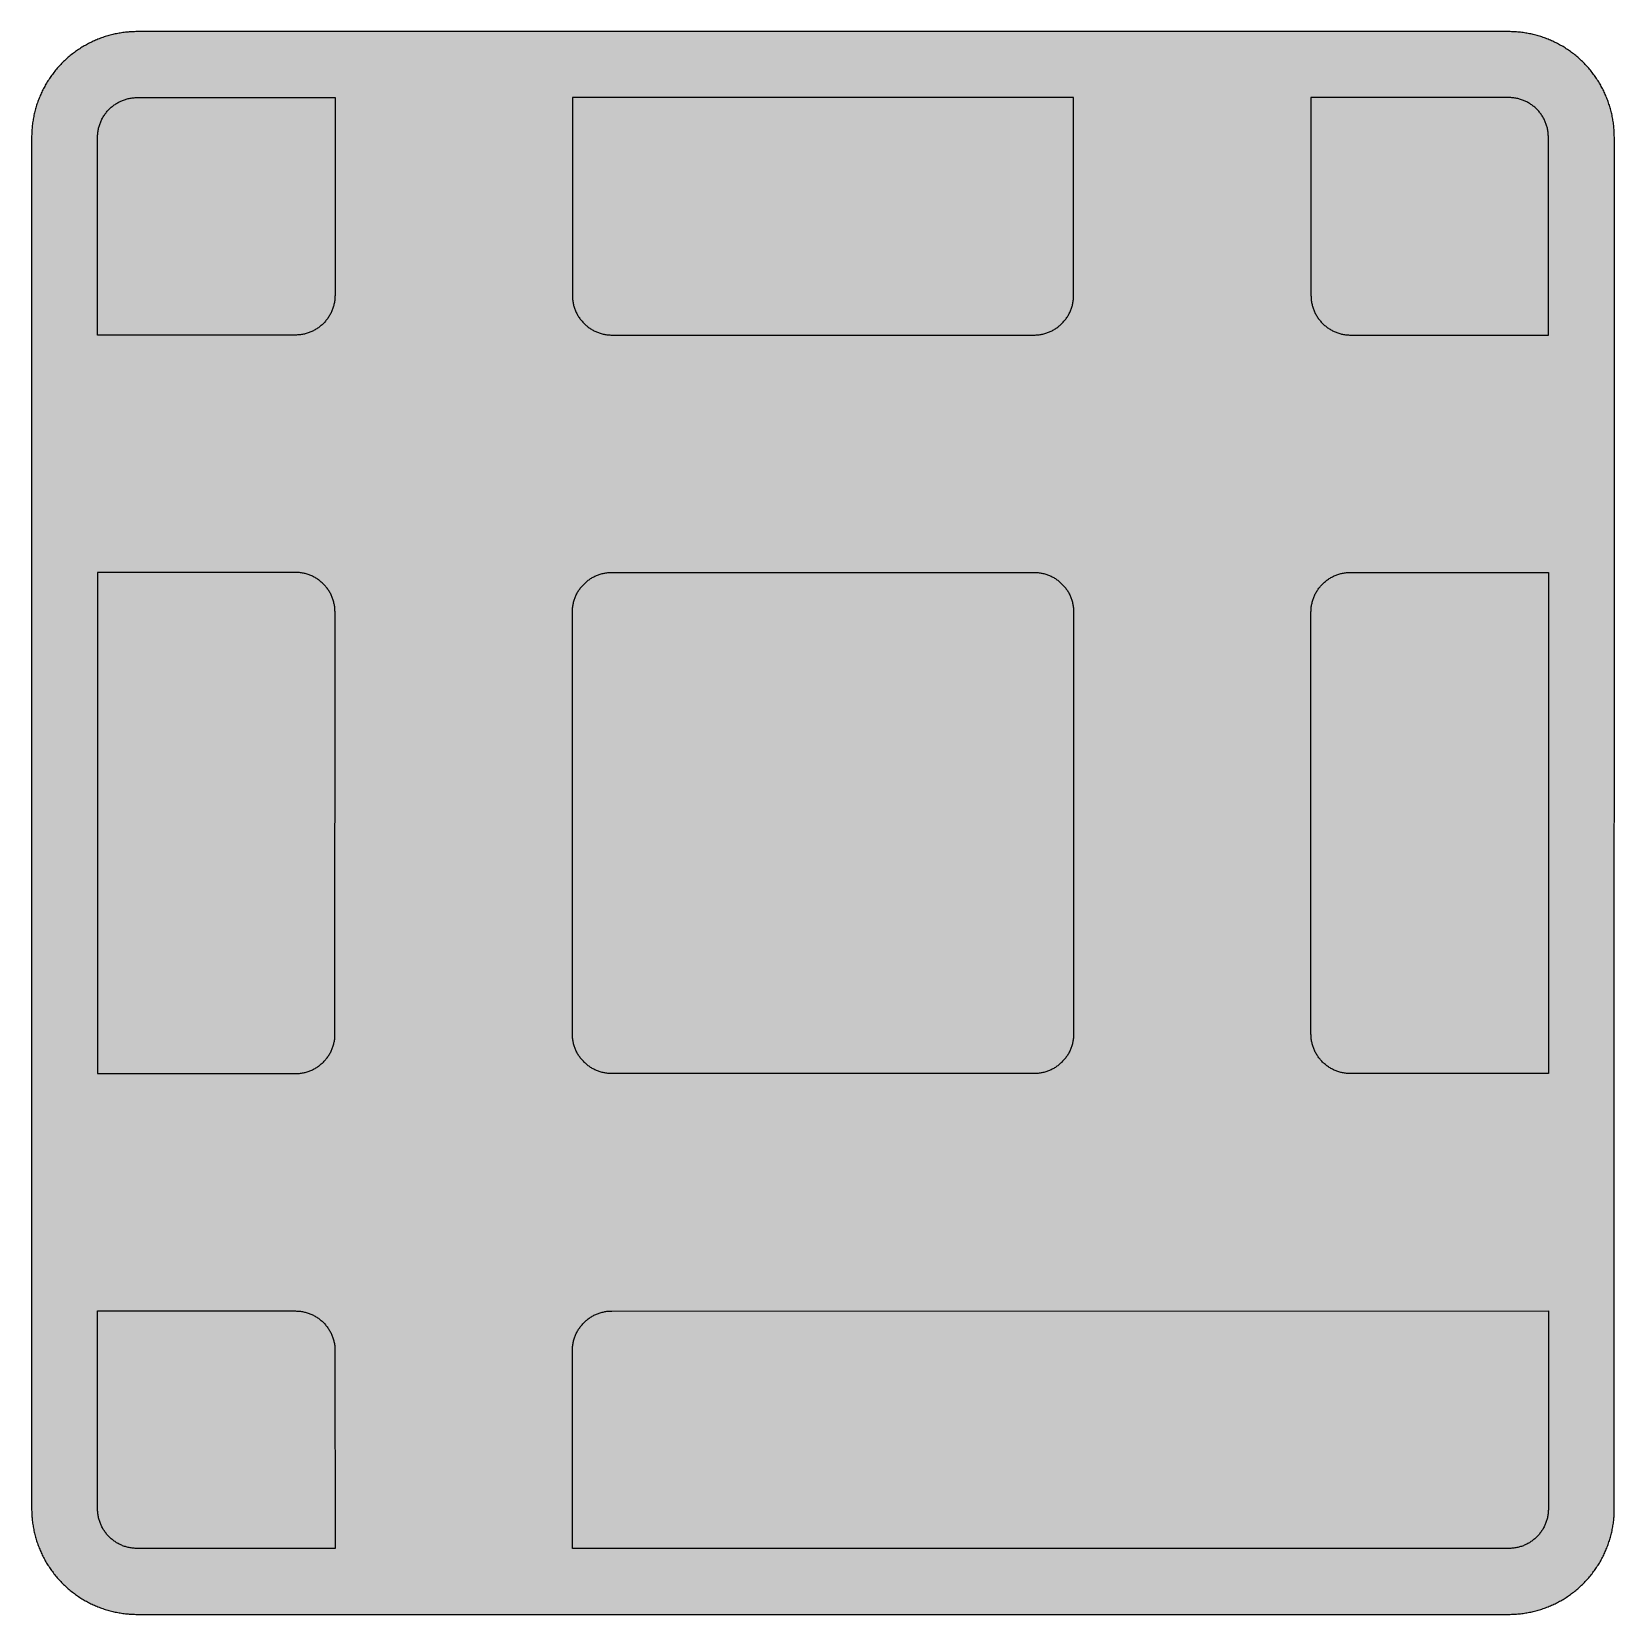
# Model space of a CAD drawing. Header units: millimetres. Extents: x 0 to 212, y 0 to 212.
import ezdxf

# ---------------------------------------------------------------- set-up
doc = ezdxf.new("R2010")
doc.units = ezdxf.units.MM

msp = doc.modelspace()

# ---------------------------------------------------------------- hatches: boundary and pattern name
for color, points in [(254, [(14.1633, 211.7203), (13.9878, 211.7192), (13.8125, 211.7141), (13.6373, 211.709), (13.462, 211.7014), (13.2893, 211.6912), (13.114, 211.6811), (12.9413, 211.6658), (12.7686, 211.6506), (12.5959, 211.6328), (12.4231, 211.6125), (12.2504, 211.5896), (12.0777, 211.5642), (11.9075, 211.5388), (11.7373, 211.5083), (11.5672, 211.4779), (11.397, 211.4448), (11.2268, 211.4093), (11.0592, 211.3737), (10.8915, 211.3356), (10.7239, 211.2924), (10.5562, 211.2493), (10.3886, 211.2061), (10.2235, 211.1578), (10.0584, 211.1096), (9.8933, 211.0588), (9.7307, 211.0054), (9.5682, 210.9495), (9.4056, 210.8937), (9.2431, 210.8327), (9.083, 210.7717), (8.923, 210.7108), (8.763, 210.6447), (8.6055, 210.5787), (8.4455, 210.5101), (8.2906, 210.439), (8.1331, 210.3653), (7.9781, 210.2917), (7.8232, 210.2155), (7.6708, 210.1367), (7.5184, 210.0555), (7.366, 209.9742), (7.2161, 209.8904), (7.0663, 209.804), (6.919, 209.7176), (6.7716, 209.6262), (6.6243, 209.5348), (6.4795, 209.4433), (6.3348, 209.3468), (6.19, 209.2503), (6.0477, 209.1512), (5.908, 209.0522), (5.7683, 208.9506), (5.6286, 208.8464), (5.4915, 208.7397), (5.3543, 208.6331), (5.2197, 208.5213), (5.0851, 208.4121), (4.953, 208.2978), (4.8209, 208.1835), (4.6914, 208.0666), (4.5644, 207.9498), (4.4348, 207.8304), (4.3104, 207.7085), (4.1859, 207.584), (4.0615, 207.4596), (3.9395, 207.3351), (3.8202, 207.2056), (3.7033, 207.0786), (3.5865, 206.949), (3.4722, 206.817), (3.3579, 206.6849), (3.2487, 206.5503), (3.1369, 206.4156), (3.0302, 206.2785), (2.9235, 206.1413), (2.8194, 206.0016), (2.7178, 205.8619), (2.6187, 205.7222), (2.5197, 205.58), (2.4232, 205.4352), (2.3266, 205.2904), (2.2352, 205.1456), (2.1438, 204.9983), (2.0523, 204.851), (1.966, 204.7037), (1.8796, 204.5538), (1.7958, 204.404), (1.7145, 204.2516), (1.6332, 204.0992), (1.5545, 203.9468), (1.4783, 203.7918), (1.4046, 203.6369), (1.331, 203.4794), (1.2598, 203.3245), (1.1913, 203.1644), (1.1252, 203.007), (1.0592, 202.8469), (0.9982, 202.6869), (0.9373, 202.5269), (0.8763, 202.3643), (0.8204, 202.2018), (0.7645, 202.0392), (0.7112, 201.8767), (0.6604, 201.7116), (0.6121, 201.5465), (0.5639, 201.3814), (0.5207, 201.2137), (0.4775, 201.0461), (0.4343, 200.8784), (0.3962, 200.7108), (0.3607, 200.5432), (0.3251, 200.373), (0.2921, 200.2028), (0.2616, 200.0326), (0.2311, 199.8624), (0.2057, 199.6923), (0.1803, 199.5195), (0.1575, 199.3468), (0.1372, 199.1741), (0.1194, 199.0014), (0.1041, 198.8287), (0.0889, 198.6559), (0.0787, 198.4807), (0.0686, 198.308), (0.061, 198.1327), (0.0559, 197.9574), (0.0508, 197.7822), (0.0508, 197.6069), (0.0522, 14.1647), (0.0508, 13.9878), (0.0559, 13.8125), (0.061, 13.6373), (0.0686, 13.4645), (0.0787, 13.2893), (0.0889, 13.1166), (0.1041, 12.9413), (0.1194, 12.7686), (0.1372, 12.5959), (0.1575, 12.4231), (0.1803, 12.2504), (0.2057, 12.0802), (0.2311, 11.9075), (0.2616, 11.7373), (0.2921, 11.5672), (0.3251, 11.397), (0.3607, 11.2268), (0.3962, 11.0592), (0.4343, 10.8915), (0.4775, 10.7239), (0.5207, 10.5562), (0.5639, 10.3911), (0.6121, 10.2235), (0.6604, 10.0584), (0.7112, 9.8933), (0.7645, 9.7307), (0.8204, 9.5682), (0.8763, 9.4056), (0.9373, 9.2431), (0.9982, 9.083), (1.0592, 8.923), (1.1252, 8.763), (1.1913, 8.603), (1.2598, 8.4455), (1.331, 8.2906), (1.4046, 8.1331), (1.4783, 7.9781), (1.5545, 7.8232), (1.6332, 7.6708), (1.7145, 7.5184), (1.7958, 7.366), (1.8796, 7.2161), (1.966, 7.0663), (2.0523, 6.9164), (2.1438, 6.7691), (2.2352, 6.6243), (2.3266, 6.477), (2.4232, 6.3348), (2.5197, 6.19), (2.6187, 6.0477), (2.7178, 5.908), (2.8194, 5.7683), (2.9235, 5.6286), (3.0302, 5.4915), (3.1369, 5.3543), (3.2487, 5.2197), (3.3579, 5.0851), (3.4722, 4.953), (3.5865, 4.8209), (3.7033, 4.6914), (3.8202, 4.5618), (3.9395, 4.4348), (4.0615, 4.3104), (4.1859, 4.1859), (4.3104, 4.0615), (4.4348, 3.9395), (4.5644, 3.8202), (4.6914, 3.7033), (4.8209, 3.5865), (4.953, 3.4722), (5.0851, 3.3579), (5.2197, 3.2461), (5.3543, 3.1369), (5.4915, 3.0302), (5.6286, 2.9235), (5.7683, 2.8194), (5.908, 2.7178), (6.0477, 2.6187), (6.19, 2.5197), (6.3348, 2.4232), (6.4795, 2.3266), (6.6243, 2.2352), (6.7716, 2.1438), (6.919, 2.0523), (7.0663, 1.966), (7.2161, 1.8796), (7.366, 1.7958), (7.5184, 1.7145), (7.6708, 1.6332), (7.8232, 1.5545), (7.9781, 1.4783), (8.1331, 1.4046), (8.2906, 1.331), (8.4455, 1.2624), (8.6055, 1.1938), (8.763, 1.1252), (8.923, 1.0617), (9.083, 0.9982), (9.2431, 0.9373), (9.4056, 0.8788), (9.5682, 0.8204), (9.7307, 0.7671), (9.8933, 0.7137), (10.0584, 0.6629), (10.2235, 0.6121), (10.3886, 0.5664), (10.5562, 0.5207), (10.7239, 0.4775), (10.8915, 0.4369), (11.0592, 0.3988), (11.2268, 0.3607), (11.397, 0.3251), (11.5672, 0.2921), (11.7373, 0.2616), (11.9075, 0.2337), (12.0777, 0.2057), (12.2504, 0.1829), (12.4231, 0.16), (12.5959, 0.1397), (12.7686, 0.1219), (12.9413, 0.1041), (13.114, 0.0914), (13.2893, 0.0787), (13.462, 0.0686), (13.6373, 0.061), (13.8125, 0.0559), (13.9878, 0.0533), (14.163, 0.0533), (197.6078, 0.0536), (197.7822, 0.0533), (197.9574, 0.0559), (198.1327, 0.061), (198.3054, 0.0686), (198.4807, 0.0787), (198.6534, 0.0914), (198.8287, 0.1041), (199.0014, 0.1219), (199.1741, 0.1397), (199.3468, 0.16), (199.5195, 0.1829), (199.6897, 0.2057), (199.8624, 0.2337), (200.0326, 0.2616), (200.2028, 0.2921), (200.373, 0.3251), (200.5432, 0.3607), (200.7108, 0.3988), (200.8784, 0.4369), (201.0461, 0.4775), (201.2137, 0.5207), (201.3788, 0.5664), (201.5465, 0.6121), (201.7116, 0.6629), (201.8767, 0.7137), (202.0392, 0.7671), (202.2018, 0.8204), (202.3643, 0.8788), (202.5269, 0.9373), (202.6869, 0.9982), (202.8469, 1.0617), (203.007, 1.1252), (203.167, 1.1938), (203.3245, 1.2624), (203.4794, 1.331), (203.6369, 1.4046), (203.7918, 1.4783), (203.9468, 1.5545), (204.0992, 1.6332), (204.2516, 1.7145), (204.404, 1.7958), (204.5538, 1.8796), (204.7037, 1.966), (204.8535, 2.0523), (205.0009, 2.1438), (205.1456, 2.2352), (205.293, 2.3266), (205.4352, 2.4232), (205.58, 2.5197), (205.7222, 2.6187), (205.8619, 2.7178), (206.0016, 2.8194), (206.1413, 2.9235), (206.2785, 3.0302), (206.4156, 3.1369), (206.5503, 3.2461), (206.6849, 3.3579), (206.817, 3.4722), (206.949, 3.5865), (207.0786, 3.7033), (207.2081, 3.8202), (207.3351, 3.9395), (207.4596, 4.0615), (207.584, 4.1859), (207.7085, 4.3104), (207.8304, 4.4348), (207.9498, 4.5618), (208.0666, 4.6914), (208.1835, 4.8209), (208.2978, 4.953), (208.4121, 5.0851), (208.5238, 5.2197), (208.6331, 5.3543), (208.7397, 5.4915), (208.8464, 5.6286), (208.9506, 5.7683), (209.0522, 5.908), (209.1512, 6.0477), (209.2503, 6.19), (209.3468, 6.3348), (209.4433, 6.477), (209.5348, 6.6243), (209.6262, 6.7691), (209.7176, 6.9164), (209.804, 7.0663), (209.8904, 7.2161), (209.9742, 7.366), (210.0555, 7.5184), (210.1367, 7.6708), (210.2155, 7.8232), (210.2917, 7.9781), (210.3653, 8.1331), (210.439, 8.2906), (210.5076, 8.4455), (210.5762, 8.603), (210.6447, 8.763), (210.7082, 8.923), (210.7717, 9.083), (210.8327, 9.2431), (210.8911, 9.4056), (210.9495, 9.5682), (211.0029, 9.7307), (211.0562, 9.8933), (211.107, 10.0584), (211.1578, 10.2235), (211.2035, 10.3911), (211.2493, 10.5562), (211.2924, 10.7239), (211.3331, 10.8915), (211.3712, 11.0592), (211.4093, 11.2268), (211.4448, 11.397), (211.4779, 11.5672), (211.5083, 11.7373), (211.5363, 11.9075), (211.5642, 12.0802), (211.5871, 12.2504), (211.6099, 12.4231), (211.6303, 12.5959), (211.648, 12.7686), (211.6658, 12.9413), (211.6785, 13.1166), (211.6912, 13.2893), (211.7014, 13.4645), (211.709, 13.6373), (211.7141, 13.8125), (211.7166, 13.9878), (211.7166, 14.163), (211.7189, 197.6092), (211.7166, 197.7822), (211.7141, 197.9574), (211.709, 198.1327), (211.7014, 198.308), (211.6912, 198.4807), (211.6785, 198.6559), (211.6658, 198.8287), (211.648, 199.0014), (211.6303, 199.1741), (211.6099, 199.3468), (211.5871, 199.5195), (211.5642, 199.6923), (211.5363, 199.8624), (211.5083, 200.0326), (211.4779, 200.2028), (211.4448, 200.373), (211.4093, 200.5432), (211.3712, 200.7108), (211.3331, 200.8784), (211.2924, 201.0461), (211.2493, 201.2137), (211.2035, 201.3814), (211.1578, 201.5465), (211.107, 201.7116), (211.0562, 201.8767), (211.0029, 202.0392), (210.9495, 202.2018), (210.8911, 202.3643), (210.8327, 202.5269), (210.7717, 202.6869), (210.7082, 202.8469), (210.6447, 203.007), (210.5762, 203.1644), (210.5076, 203.3245), (210.439, 203.4794), (210.3653, 203.6369), (210.2917, 203.7918), (210.2155, 203.9468), (210.1367, 204.0992), (210.0555, 204.2516), (209.9742, 204.404), (209.8904, 204.5538), (209.804, 204.7037), (209.7176, 204.851), (209.6262, 204.9983), (209.5348, 205.1456), (209.4433, 205.2904), (209.3468, 205.4352), (209.2503, 205.58), (209.1512, 205.7222), (209.0522, 205.8619), (208.9506, 206.0016), (208.8464, 206.1413), (208.7397, 206.2785), (208.6331, 206.4156), (208.5238, 206.5503), (208.4121, 206.6849), (208.2978, 206.817), (208.1835, 206.949), (208.0666, 207.0786), (207.9498, 207.2056), (207.8304, 207.3351), (207.7085, 207.4596), (207.584, 207.584), (207.4596, 207.7085), (207.3351, 207.8304), (207.2081, 207.9498), (207.0786, 208.0666), (206.949, 208.1835), (206.817, 208.2978), (206.6849, 208.4121), (206.5503, 208.5213), (206.4156, 208.6331), (206.2785, 208.7397), (206.1413, 208.8464), (206.0016, 208.9506), (205.8619, 209.0522), (205.7222, 209.1512), (205.58, 209.2503), (205.4352, 209.3468), (205.293, 209.4433), (205.1456, 209.5348), (205.0009, 209.6262), (204.8535, 209.7176), (204.7037, 209.804), (204.5538, 209.8904), (204.404, 209.9742), (204.2516, 210.0555), (204.0992, 210.1367), (203.9468, 210.2155), (203.7918, 210.2917), (203.6369, 210.3653), (203.4794, 210.439), (203.3245, 210.5101), (203.167, 210.5787), (203.007, 210.6447), (202.8469, 210.7108), (202.6869, 210.7717), (202.5269, 210.8327), (202.3643, 210.8937), (202.2018, 210.9495), (202.0392, 211.0054), (201.8767, 211.0588), (201.7116, 211.1096), (201.5465, 211.1578), (201.3788, 211.2061), (201.2137, 211.2493), (201.0461, 211.2924), (200.8784, 211.3356), (200.7108, 211.3737), (200.5432, 211.4093), (200.373, 211.4448), (200.2028, 211.4779), (200.0326, 211.5083), (199.8624, 211.5388), (199.6897, 211.5642), (199.5195, 211.5896), (199.3468, 211.6125), (199.1741, 211.6328), (199.0014, 211.6506), (198.8287, 211.6658), (198.6534, 211.6811), (198.4807, 211.6912), (198.3054, 211.7014), (198.1327, 211.709), (197.9574, 211.7141), (197.7822, 211.7192), (197.6069, 211.7192)]), (252, [(8.8717, 171.1508), (8.8717, 197.6092), (8.8722, 197.7441), (8.8773, 197.8812), (8.8849, 198.0159), (8.8976, 198.1479), (8.9129, 198.2826), (8.9306, 198.4146), (8.9535, 198.5442), (8.9789, 198.6737), (9.0068, 198.8033), (9.0373, 198.9303), (9.0703, 199.0573), (9.1084, 199.1817), (9.1491, 199.3036), (9.1923, 199.4281), (9.238, 199.5475), (9.2862, 199.6669), (9.337, 199.7862), (9.3929, 199.9005), (9.4488, 200.0174), (9.5098, 200.1291), (9.5707, 200.2409), (9.6368, 200.3501), (9.7053, 200.4593), (9.7739, 200.566), (9.8476, 200.6702), (9.9212, 200.7743), (10, 200.8734), (10.0787, 200.9724), (10.16, 201.0715), (10.2464, 201.1655), (10.3327, 201.2594), (10.4216, 201.3483), (10.5105, 201.4372), (10.6045, 201.5236), (10.6985, 201.61), (10.7975, 201.6912), (10.8966, 201.77), (10.9957, 201.8487), (11.0998, 201.9224), (11.2039, 201.996), (11.3106, 202.0646), (11.4198, 202.1332), (11.5291, 202.1992), (11.6408, 202.2602), (11.7526, 202.3212), (11.8694, 202.377), (11.9837, 202.4329), (12.1031, 202.4837), (12.2225, 202.532), (12.3419, 202.5777), (12.4663, 202.6209), (12.5882, 202.6615), (12.7127, 202.6996), (12.8397, 202.7326), (12.9667, 202.7631), (13.0962, 202.7911), (13.2258, 202.8165), (13.3553, 202.8393), (13.4874, 202.8571), (13.622, 202.8723), (13.7541, 202.885), (13.8887, 202.8927), (14.0259, 202.8977), (14.163, 202.9003), (40.6217, 202.9008), (40.6217, 176.4425), (40.6197, 176.3039), (40.6146, 176.1693), (40.6044, 176.0347), (40.5943, 175.9001), (40.579, 175.768), (40.5587, 175.6359), (40.5384, 175.5038), (40.513, 175.3743), (40.4851, 175.2448), (40.4546, 175.1178), (40.419, 174.9933), (40.3835, 174.8663), (40.3428, 174.7444), (40.2996, 174.6225), (40.2539, 174.5005), (40.2057, 174.3812), (40.1523, 174.2643), (40.099, 174.1475), (40.0406, 174.0332), (39.9821, 173.9189), (39.9186, 173.8071), (39.8551, 173.6979), (39.7866, 173.5887), (39.718, 173.482), (39.6443, 173.3779), (39.5681, 173.2737), (39.4919, 173.1747), (39.4132, 173.0756), (39.3294, 172.9791), (39.2455, 172.8826), (39.1592, 172.7911), (39.0703, 172.6997), (38.9788, 172.6108), (38.8874, 172.5244), (38.7909, 172.4406), (38.6944, 172.3568), (38.5953, 172.278), (38.4962, 172.2018), (38.3921, 172.1256), (38.288, 172.052), (38.1813, 171.9834), (38.0721, 171.9148), (37.9628, 171.8513), (37.8511, 171.7878), (37.7368, 171.7294), (37.6225, 171.671), (37.5056, 171.6176), (37.3888, 171.5643), (37.2694, 171.516), (37.1475, 171.4703), (37.0256, 171.4271), (36.9037, 171.3865), (36.7767, 171.3509), (36.6522, 171.3154), (36.5252, 171.2849), (36.3957, 171.257), (36.2661, 171.2316), (36.134, 171.2112), (36.002, 171.1909), (35.8699, 171.1757), (35.7353, 171.1655), (35.6006, 171.1554), (35.466, 171.1503), (35.3289, 171.1503)]), (252, [(72.3717, 202.9008), (72.3717, 176.4425), (72.3722, 176.3039), (72.3773, 176.1693), (72.3849, 176.0347), (72.3976, 175.9001), (72.4129, 175.768), (72.4306, 175.6359), (72.4535, 175.5038), (72.4789, 175.3743), (72.5068, 175.2448), (72.5373, 175.1178), (72.5703, 174.9933), (72.6084, 174.8663), (72.6491, 174.7444), (72.6923, 174.6225), (72.738, 174.5005), (72.7862, 174.3812), (72.837, 174.2643), (72.8929, 174.1475), (72.9488, 174.0332), (73.0098, 173.9189), (73.0707, 173.8071), (73.1368, 173.6979), (73.2053, 173.5887), (73.2739, 173.482), (73.3476, 173.3779), (73.4212, 173.2737), (73.5, 173.1747), (73.5787, 173.0756), (73.66, 172.9791), (73.7464, 172.8826), (73.8327, 172.7911), (73.9216, 172.6997), (74.0105, 172.6108), (74.1045, 172.5244), (74.1985, 172.4406), (74.2975, 172.3568), (74.3966, 172.278), (74.4957, 172.2018), (74.5998, 172.1256), (74.7039, 172.052), (74.8106, 171.9834), (74.9198, 171.9148), (75.0291, 171.8513), (75.1408, 171.7878), (75.2526, 171.7294), (75.3694, 171.671), (75.4837, 171.6176), (75.6031, 171.5643), (75.7225, 171.516), (75.8419, 171.4703), (75.9663, 171.4271), (76.0882, 171.3865), (76.2127, 171.3509), (76.3397, 171.3154), (76.4667, 171.2849), (76.5962, 171.257), (76.7258, 171.2316), (76.8553, 171.2112), (76.9874, 171.1909), (77.122, 171.1757), (77.2541, 171.1655), (77.3887, 171.1554), (77.5259, 171.1503), (77.663, 171.1503), (134.1078, 171.1508), (134.2441, 171.1503), (134.3787, 171.1554), (134.5133, 171.1655), (134.6479, 171.1757), (134.78, 171.1909), (134.9121, 171.2112), (135.0442, 171.2316), (135.1737, 171.257), (135.3007, 171.2849), (135.4303, 171.3154), (135.5547, 171.3509), (135.6792, 171.3865), (135.8036, 171.4271), (135.9256, 171.4703), (136.0475, 171.516), (136.1669, 171.5643), (136.2837, 171.6176), (136.4005, 171.671), (136.5148, 171.7294), (136.6291, 171.7878), (136.7409, 171.8513), (136.8501, 171.9148), (136.9593, 171.9834), (137.066, 172.052), (137.1702, 172.1256), (137.2718, 172.2018), (137.3734, 172.278), (137.4724, 172.3568), (137.5689, 172.4406), (137.6655, 172.5244), (137.7569, 172.6108), (137.8483, 172.6997), (137.9372, 172.7911), (138.0236, 172.8826), (138.1074, 172.9791), (138.1912, 173.0756), (138.27, 173.1747), (138.3462, 173.2737), (138.4224, 173.3779), (138.4935, 173.482), (138.5646, 173.5887), (138.6332, 173.6979), (138.6967, 173.8071), (138.7602, 173.9189), (138.8186, 174.0332), (138.877, 174.1475), (138.9304, 174.2643), (138.9812, 174.3812), (139.032, 174.5005), (139.0777, 174.6225), (139.1209, 174.7444), (139.1615, 174.8663), (139.1971, 174.9933), (139.2326, 175.1178), (139.2631, 175.2448), (139.2911, 175.3743), (139.3165, 175.5038), (139.3368, 175.6359), (139.3546, 175.768), (139.3698, 175.9001), (139.3825, 176.0347), (139.3901, 176.1693), (139.3952, 176.3039), (139.3977, 176.4411), (139.3994, 202.9008)]), (252, [(171.1494, 202.9008), (171.1494, 176.4425), (171.1503, 176.3039), (171.1554, 176.1693), (171.163, 176.0347), (171.1757, 175.9001), (171.1909, 175.768), (171.2087, 175.6359), (171.2316, 175.5038), (171.257, 175.3743), (171.2849, 175.2448), (171.3154, 175.1178), (171.3484, 174.9933), (171.3865, 174.8663), (171.4271, 174.7444), (171.4703, 174.6225), (171.516, 174.5005), (171.5643, 174.3812), (171.6151, 174.2643), (171.671, 174.1475), (171.7269, 174.0332), (171.7878, 173.9189), (171.8488, 173.8071), (171.9148, 173.6979), (171.9809, 173.5887), (172.052, 173.482), (172.1256, 173.3779), (172.1993, 173.2737), (172.278, 173.1747), (172.3568, 173.0756), (172.4381, 172.9791), (172.5244, 172.8826), (172.6108, 172.7911), (172.6997, 172.6997), (172.7886, 172.6108), (172.8826, 172.5244), (172.9765, 172.4406), (173.0731, 172.3568), (173.1721, 172.278), (173.2737, 172.2018), (173.3779, 172.1256), (173.482, 172.052), (173.5887, 171.9834), (173.6954, 171.9148), (173.8071, 171.8513), (173.9189, 171.7878), (174.0306, 171.7294), (174.1449, 171.671), (174.2618, 171.6176), (174.3812, 171.5643), (174.5005, 171.516), (174.6199, 171.4703), (174.7418, 171.4271), (174.8663, 171.3865), (174.9908, 171.3509), (175.1178, 171.3154), (175.2448, 171.2849), (175.3743, 171.257), (175.5038, 171.2316), (175.6334, 171.2112), (175.7655, 171.1909), (175.9001, 171.1757), (176.0322, 171.1655), (176.1668, 171.1554), (176.3039, 171.1503), (176.4411, 171.1503), (202.8994, 171.1508), (202.8994, 197.6092), (202.8952, 197.7441), (202.8901, 197.8812), (202.8825, 198.0159), (202.8698, 198.1479), (202.8546, 198.2826), (202.8368, 198.4146), (202.8165, 198.5442), (202.7911, 198.6737), (202.7631, 198.8033), (202.7326, 198.9303), (202.6971, 199.0573), (202.6615, 199.1817), (202.6209, 199.3036), (202.5777, 199.4281), (202.532, 199.5475), (202.4812, 199.6669), (202.4304, 199.7862), (202.377, 199.9005), (202.3186, 200.0174), (202.2602, 200.1291), (202.1967, 200.2409), (202.1332, 200.3501), (202.0646, 200.4593), (201.9935, 200.566), (201.9224, 200.6702), (201.8462, 200.7743), (201.77, 200.8734), (201.6912, 200.9724), (201.6074, 201.0715), (201.5236, 201.1655), (201.4372, 201.2594), (201.3483, 201.3483), (201.2569, 201.4372), (201.1655, 201.5236), (201.0689, 201.61), (200.9724, 201.6912), (200.8734, 201.77), (200.7718, 201.8487), (200.6702, 201.9224), (200.566, 201.996), (200.4593, 202.0646), (200.3501, 202.1332), (200.2409, 202.1992), (200.1291, 202.2602), (200.0148, 202.3212), (199.9005, 202.377), (199.7837, 202.4329), (199.6669, 202.4837), (199.5475, 202.532), (199.4256, 202.5777), (199.3036, 202.6209), (199.1792, 202.6615), (199.0547, 202.6996), (198.9303, 202.7326), (198.8007, 202.7631), (198.6737, 202.7911), (198.5442, 202.8165), (198.4121, 202.8393), (198.28, 202.8571), (198.1479, 202.8723), (198.0133, 202.885), (197.8787, 202.8927), (197.7441, 202.8977), (197.6069, 202.9003)]), (252, [(8.8717, 72.3731), (35.33, 72.3731), (35.466, 72.3748), (35.6006, 72.3798), (35.7353, 72.3875), (35.8699, 72.4002), (36.002, 72.4154), (36.134, 72.4332), (36.2661, 72.4535), (36.3957, 72.4789), (36.5252, 72.5068), (36.6522, 72.5373), (36.7767, 72.5729), (36.9037, 72.6084), (37.0256, 72.6491), (37.1475, 72.6923), (37.2694, 72.738), (37.3888, 72.7888), (37.5056, 72.8396), (37.6225, 72.8929), (37.7368, 72.9513), (37.8511, 73.0098), (37.9628, 73.0733), (38.0721, 73.1368), (38.1813, 73.2053), (38.288, 73.2765), (38.3921, 73.3476), (38.4962, 73.4238), (38.5953, 73.5), (38.6944, 73.5787), (38.7909, 73.6625), (38.8874, 73.7464), (38.9788, 73.8327), (39.0703, 73.9216), (39.1592, 74.0131), (39.2455, 74.1045), (39.3294, 74.201), (39.4132, 74.2975), (39.4919, 74.3966), (39.5681, 74.4982), (39.6443, 74.5998), (39.718, 74.7039), (39.7866, 74.8106), (39.8551, 74.9198), (39.9186, 75.0291), (39.9821, 75.1408), (40.0406, 75.2551), (40.099, 75.3694), (40.1523, 75.4863), (40.2057, 75.6031), (40.2539, 75.7225), (40.2996, 75.8444), (40.3428, 75.9663), (40.3835, 76.0908), (40.419, 76.2152), (40.4546, 76.3397), (40.4851, 76.4692), (40.513, 76.5962), (40.5384, 76.7258), (40.5587, 76.8579), (40.579, 76.9899), (40.5943, 77.122), (40.6044, 77.2566), (40.6146, 77.3913), (40.6197, 77.5259), (40.6197, 77.663), (40.6217, 134.1092), (40.6197, 134.2441), (40.6146, 134.3812), (40.6044, 134.5159), (40.5943, 134.6479), (40.579, 134.7826), (40.5587, 134.9146), (40.5384, 135.0442), (40.513, 135.1737), (40.4851, 135.3033), (40.4546, 135.4303), (40.419, 135.5573), (40.3835, 135.6817), (40.3428, 135.8036), (40.2996, 135.9281), (40.2539, 136.0475), (40.2057, 136.1669), (40.1523, 136.2862), (40.099, 136.4005), (40.0406, 136.5174), (39.9821, 136.6291), (39.9186, 136.7409), (39.8551, 136.8501), (39.7866, 136.9593), (39.718, 137.066), (39.6443, 137.1702), (39.5681, 137.2743), (39.4919, 137.3734), (39.4132, 137.4724), (39.3294, 137.5715), (39.2455, 137.6655), (39.1592, 137.7594), (39.0703, 137.8483), (38.9788, 137.9372), (38.8874, 138.0236), (38.7909, 138.11), (38.6944, 138.1912), (38.5953, 138.27), (38.4962, 138.3487), (38.3921, 138.4224), (38.288, 138.496), (38.1813, 138.5646), (38.0721, 138.6332), (37.9628, 138.6992), (37.8511, 138.7602), (37.7368, 138.8212), (37.6225, 138.877), (37.5056, 138.9329), (37.3888, 138.9837), (37.2694, 139.032), (37.1475, 139.0777), (37.0256, 139.1209), (36.9037, 139.1615), (36.7767, 139.1996), (36.6522, 139.2326), (36.5252, 139.2631), (36.3957, 139.2911), (36.2661, 139.3165), (36.134, 139.3393), (36.002, 139.3571), (35.8699, 139.3723), (35.7353, 139.385), (35.6006, 139.3927), (35.466, 139.3977), (35.3289, 139.4003), (8.8717, 139.4008)]), (252, [(77.6633, 72.3731), (77.5259, 72.3748), (77.3887, 72.3798), (77.2541, 72.3875), (77.122, 72.4002), (76.9874, 72.4154), (76.8553, 72.4332), (76.7258, 72.4535), (76.5962, 72.4789), (76.4667, 72.5068), (76.3397, 72.5373), (76.2127, 72.5729), (76.0882, 72.6084), (75.9663, 72.6491), (75.8419, 72.6923), (75.7225, 72.738), (75.6031, 72.7888), (75.4837, 72.8396), (75.3694, 72.8929), (75.2526, 72.9513), (75.1408, 73.0098), (75.0291, 73.0733), (74.9198, 73.1368), (74.8106, 73.2053), (74.7039, 73.2765), (74.5998, 73.3476), (74.4957, 73.4238), (74.3966, 73.5), (74.2975, 73.5787), (74.1985, 73.6625), (74.1045, 73.7464), (74.0105, 73.8327), (73.9216, 73.9216), (73.8327, 74.0131), (73.7464, 74.1045), (73.66, 74.201), (73.5787, 74.2975), (73.5, 74.3966), (73.4212, 74.4982), (73.3476, 74.5998), (73.2739, 74.7039), (73.2053, 74.8106), (73.1368, 74.9198), (73.0707, 75.0291), (73.0098, 75.1408), (72.9488, 75.2551), (72.8929, 75.3694), (72.837, 75.4863), (72.7862, 75.6031), (72.738, 75.7225), (72.6923, 75.8444), (72.6491, 75.9663), (72.6084, 76.0908), (72.5703, 76.2152), (72.5373, 76.3397), (72.5068, 76.4692), (72.4789, 76.5962), (72.4535, 76.7258), (72.4306, 76.8579), (72.4129, 76.9899), (72.3976, 77.122), (72.3849, 77.2566), (72.3773, 77.3913), (72.3722, 77.5259), (72.3697, 77.663), (72.3717, 134.1092), (72.3722, 134.2441), (72.3773, 134.3812), (72.3849, 134.5159), (72.3976, 134.6479), (72.4129, 134.7826), (72.4306, 134.9146), (72.4535, 135.0442), (72.4789, 135.1737), (72.5068, 135.3033), (72.5373, 135.4303), (72.5703, 135.5573), (72.6084, 135.6817), (72.6491, 135.8036), (72.6923, 135.9281), (72.738, 136.0475), (72.7862, 136.1669), (72.837, 136.2862), (72.8929, 136.4005), (72.9488, 136.5174), (73.0098, 136.6291), (73.0707, 136.7409), (73.1368, 136.8501), (73.2053, 136.9593), (73.2739, 137.066), (73.3476, 137.1702), (73.4212, 137.2743), (73.5, 137.3734), (73.5787, 137.4724), (73.66, 137.5715), (73.7464, 137.6655), (73.8327, 137.7594), (73.9216, 137.8483), (74.0105, 137.9372), (74.1045, 138.0236), (74.1985, 138.11), (74.2975, 138.1912), (74.3966, 138.27), (74.4957, 138.3487), (74.5998, 138.4224), (74.7039, 138.496), (74.8106, 138.5646), (74.9198, 138.6332), (75.0291, 138.6992), (75.1408, 138.7602), (75.2526, 138.8212), (75.3694, 138.877), (75.4837, 138.9329), (75.6031, 138.9837), (75.7225, 139.032), (75.8419, 139.0777), (75.9663, 139.1209), (76.0882, 139.1615), (76.2127, 139.1996), (76.3397, 139.2326), (76.4667, 139.2631), (76.5962, 139.2911), (76.7258, 139.3165), (76.8553, 139.3393), (76.9874, 139.3571), (77.122, 139.3723), (77.2541, 139.385), (77.3887, 139.3927), (77.5259, 139.3977), (77.663, 139.4003), (134.1078, 139.4008), (134.2441, 139.3977), (134.3787, 139.3927), (134.5133, 139.385), (134.6479, 139.3723), (134.78, 139.3571), (134.9121, 139.3393), (135.0442, 139.3165), (135.1737, 139.2911), (135.3007, 139.2631), (135.4303, 139.2326), (135.5547, 139.1996), (135.6792, 139.1615), (135.8036, 139.1209), (135.9256, 139.0777), (136.0475, 139.032), (136.1669, 138.9837), (136.2837, 138.9329), (136.4005, 138.877), (136.5148, 138.8212), (136.6291, 138.7602), (136.7409, 138.6992), (136.8501, 138.6332), (136.9593, 138.5646), (137.066, 138.496), (137.1702, 138.4224), (137.2718, 138.3487), (137.3734, 138.27), (137.4724, 138.1912), (137.5689, 138.11), (137.6655, 138.0236), (137.7569, 137.9372), (137.8483, 137.8483), (137.9372, 137.7594), (138.0236, 137.6655), (138.1074, 137.5715), (138.1912, 137.4724), (138.27, 137.3734), (138.3462, 137.2743), (138.4224, 137.1702), (138.4935, 137.066), (138.5646, 136.9593), (138.6332, 136.8501), (138.6967, 136.7409), (138.7602, 136.6291), (138.8186, 136.5174), (138.877, 136.4005), (138.9304, 136.2862), (138.9812, 136.1669), (139.032, 136.0475), (139.0777, 135.9281), (139.1209, 135.8036), (139.1615, 135.6817), (139.1971, 135.5573), (139.2326, 135.4303), (139.2631, 135.3033), (139.2911, 135.1737), (139.3165, 135.0442), (139.3368, 134.9146), (139.3546, 134.7826), (139.3698, 134.6479), (139.3825, 134.5159), (139.3901, 134.3812), (139.3952, 134.2441), (139.3977, 134.1069), (139.3994, 77.6647), (139.3952, 77.5259), (139.3901, 77.3913), (139.3825, 77.2566), (139.3698, 77.122), (139.3546, 76.9899), (139.3368, 76.8579), (139.3165, 76.7258), (139.2911, 76.5962), (139.2631, 76.4692), (139.2326, 76.3397), (139.1971, 76.2152), (139.1615, 76.0908), (139.1209, 75.9663), (139.0777, 75.8444), (139.032, 75.7225), (138.9812, 75.6031), (138.9304, 75.4863), (138.877, 75.3694), (138.8186, 75.2551), (138.7602, 75.1408), (138.6967, 75.0291), (138.6332, 74.9198), (138.5646, 74.8106), (138.4935, 74.7039), (138.4224, 74.5998), (138.3462, 74.4982), (138.27, 74.3966), (138.1912, 74.2975), (138.1074, 74.201), (138.0236, 74.1045), (137.9372, 74.0131), (137.8483, 73.9216), (137.7569, 73.8327), (137.6655, 73.7464), (137.5689, 73.6625), (137.4724, 73.5787), (137.3734, 73.5), (137.2718, 73.4238), (137.1702, 73.3476), (137.066, 73.2765), (136.9593, 73.2053), (136.8501, 73.1368), (136.7409, 73.0733), (136.6291, 73.0098), (136.5148, 72.9513), (136.4005, 72.8929), (136.2837, 72.8396), (136.1669, 72.7888), (136.0475, 72.738), (135.9256, 72.6923), (135.8036, 72.6491), (135.6792, 72.6084), (135.5547, 72.5729), (135.4303, 72.5373), (135.3007, 72.5068), (135.1737, 72.4789), (135.0442, 72.4535), (134.9121, 72.4332), (134.78, 72.4154), (134.6479, 72.4002), (134.5133, 72.3875), (134.3787, 72.3798), (134.2441, 72.3748), (134.1069, 72.3722)]), (252, [(202.8994, 72.3731), (176.4411, 72.3731), (176.3039, 72.3748), (176.1668, 72.3798), (176.0322, 72.3875), (175.9001, 72.4002), (175.7655, 72.4154), (175.6334, 72.4332), (175.5038, 72.4535), (175.3743, 72.4789), (175.2448, 72.5068), (175.1178, 72.5373), (174.9908, 72.5729), (174.8663, 72.6084), (174.7418, 72.6491), (174.6199, 72.6923), (174.5005, 72.738), (174.3812, 72.7888), (174.2618, 72.8396), (174.1449, 72.8929), (174.0306, 72.9513), (173.9189, 73.0098), (173.8071, 73.0733), (173.6954, 73.1368), (173.5887, 73.2053), (173.482, 73.2765), (173.3779, 73.3476), (173.2737, 73.4238), (173.1721, 73.5), (173.0731, 73.5787), (172.9765, 73.6625), (172.8826, 73.7464), (172.7886, 73.8327), (172.6997, 73.9216), (172.6108, 74.0131), (172.5244, 74.1045), (172.4381, 74.201), (172.3568, 74.2975), (172.278, 74.3966), (172.1993, 74.4982), (172.1256, 74.5998), (172.052, 74.7039), (171.9809, 74.8106), (171.9148, 74.9198), (171.8488, 75.0291), (171.7878, 75.1408), (171.7269, 75.2551), (171.671, 75.3694), (171.6151, 75.4863), (171.5643, 75.6031), (171.516, 75.7225), (171.4703, 75.8444), (171.4271, 75.9663), (171.3865, 76.0908), (171.3484, 76.2152), (171.3154, 76.3397), (171.2849, 76.4692), (171.257, 76.5962), (171.2316, 76.7258), (171.2087, 76.8579), (171.1909, 76.9899), (171.1757, 77.122), (171.163, 77.2566), (171.1554, 77.3913), (171.1503, 77.5259), (171.1477, 77.663), (171.1494, 134.1092), (171.1503, 134.2441), (171.1554, 134.3812), (171.163, 134.5159), (171.1757, 134.6479), (171.1909, 134.7826), (171.2087, 134.9146), (171.2316, 135.0442), (171.257, 135.1737), (171.2849, 135.3033), (171.3154, 135.4303), (171.3484, 135.5573), (171.3865, 135.6817), (171.4271, 135.8036), (171.4703, 135.9281), (171.516, 136.0475), (171.5643, 136.1669), (171.6151, 136.2862), (171.671, 136.4005), (171.7269, 136.5174), (171.7878, 136.6291), (171.8488, 136.7409), (171.9148, 136.8501), (171.9809, 136.9593), (172.052, 137.066), (172.1256, 137.1702), (172.1993, 137.2743), (172.278, 137.3734), (172.3568, 137.4724), (172.4381, 137.5715), (172.5244, 137.6655), (172.6108, 137.7594), (172.6997, 137.8483), (172.7886, 137.9372), (172.8826, 138.0236), (172.9765, 138.11), (173.0731, 138.1912), (173.1721, 138.27), (173.2737, 138.3487), (173.3779, 138.4224), (173.482, 138.496), (173.5887, 138.5646), (173.6954, 138.6332), (173.8071, 138.6992), (173.9189, 138.7602), (174.0306, 138.8212), (174.1449, 138.877), (174.2618, 138.9329), (174.3812, 138.9837), (174.5005, 139.032), (174.6199, 139.0777), (174.7418, 139.1209), (174.8663, 139.1615), (174.9908, 139.1996), (175.1178, 139.2326), (175.2448, 139.2631), (175.3743, 139.2911), (175.5038, 139.3165), (175.6334, 139.3393), (175.7655, 139.3571), (175.9001, 139.3723), (176.0322, 139.385), (176.1668, 139.3927), (176.3039, 139.3977), (176.4411, 139.4003), (202.8994, 139.4008)]), (252, [(14.1633, 8.8731), (14.0259, 8.8748), (13.8887, 8.8798), (13.7541, 8.8875), (13.622, 8.9002), (13.4874, 8.9154), (13.3553, 8.9332), (13.2258, 8.9535), (13.0962, 8.9789), (12.9667, 9.0068), (12.8397, 9.0373), (12.7127, 9.0729), (12.5882, 9.1084), (12.4663, 9.1491), (12.3419, 9.1923), (12.2225, 9.238), (12.1031, 9.2888), (11.9837, 9.3396), (11.8694, 9.3929), (11.7526, 9.4513), (11.6408, 9.5098), (11.5291, 9.5733), (11.4198, 9.6368), (11.3106, 9.7053), (11.2039, 9.7765), (11.0998, 9.8476), (10.9957, 9.9238), (10.8966, 10), (10.7975, 10.0787), (10.6985, 10.1625), (10.6045, 10.2464), (10.5105, 10.3327), (10.4216, 10.4216), (10.3327, 10.5131), (10.2464, 10.6045), (10.16, 10.701), (10.0787, 10.7975), (10, 10.8966), (9.9212, 10.9982), (9.8476, 11.0998), (9.7739, 11.2039), (9.7053, 11.3106), (9.6368, 11.4198), (9.5707, 11.5291), (9.5098, 11.6408), (9.4488, 11.7551), (9.3929, 11.8694), (9.337, 11.9863), (9.2862, 12.1031), (9.238, 12.2225), (9.1923, 12.3444), (9.1491, 12.4663), (9.1084, 12.5908), (9.0703, 12.7152), (9.0373, 12.8397), (9.0068, 12.9692), (8.9789, 13.0962), (8.9535, 13.2258), (8.9306, 13.3579), (8.9129, 13.4899), (8.8976, 13.622), (8.8849, 13.7566), (8.8773, 13.8913), (8.8722, 14.0259), (8.8697, 14.163), (8.8717, 40.6231), (35.33, 40.6231), (35.466, 40.6197), (35.6006, 40.6146), (35.7353, 40.607), (35.8699, 40.5943), (36.002, 40.579), (36.134, 40.5613), (36.2661, 40.5384), (36.3957, 40.513), (36.5252, 40.4851), (36.6522, 40.4546), (36.7767, 40.4216), (36.9037, 40.3835), (37.0256, 40.3428), (37.1475, 40.2996), (37.2694, 40.2539), (37.3888, 40.2057), (37.5056, 40.1549), (37.6225, 40.099), (37.7368, 40.0431), (37.8511, 39.9821), (37.9628, 39.9212), (38.0721, 39.8551), (38.1813, 39.7891), (38.288, 39.718), (38.3921, 39.6443), (38.4962, 39.5707), (38.5953, 39.4919), (38.6944, 39.4132), (38.7909, 39.3319), (38.8874, 39.2455), (38.9788, 39.1592), (39.0703, 39.0703), (39.1592, 38.9814), (39.2455, 38.8874), (39.3294, 38.7934), (39.4132, 38.6969), (39.4919, 38.5978), (39.5681, 38.4962), (39.6443, 38.3921), (39.718, 38.288), (39.7866, 38.1813), (39.8551, 38.0746), (39.9186, 37.9628), (39.9821, 37.8511), (40.0406, 37.7393), (40.099, 37.625), (40.1523, 37.5082), (40.2057, 37.3888), (40.2539, 37.2694), (40.2996, 37.15), (40.3428, 37.0281), (40.3835, 36.9037), (40.419, 36.7792), (40.4546, 36.6522), (40.4851, 36.5252), (40.513, 36.3957), (40.5384, 36.2661), (40.5587, 36.1366), (40.579, 36.0045), (40.5943, 35.8699), (40.6044, 35.7378), (40.6146, 35.6032), (40.6197, 35.466), (40.6197, 35.3289), (40.6217, 8.8731)]), (252, [(72.3717, 8.8731), (72.3717, 35.3314), (72.3722, 35.466), (72.3773, 35.6032), (72.3849, 35.7378), (72.3976, 35.8699), (72.4129, 36.0045), (72.4306, 36.1366), (72.4535, 36.2661), (72.4789, 36.3957), (72.5068, 36.5252), (72.5373, 36.6522), (72.5703, 36.7792), (72.6084, 36.9037), (72.6491, 37.0281), (72.6923, 37.15), (72.738, 37.2694), (72.7862, 37.3888), (72.837, 37.5082), (72.8929, 37.625), (72.9488, 37.7393), (73.0098, 37.8511), (73.0707, 37.9628), (73.1368, 38.0746), (73.2053, 38.1813), (73.2739, 38.288), (73.3476, 38.3921), (73.4212, 38.4962), (73.5, 38.5978), (73.5787, 38.6969), (73.66, 38.7934), (73.7464, 38.8874), (73.8327, 38.9814), (73.9216, 39.0703), (74.0105, 39.1592), (74.1045, 39.2455), (74.1985, 39.3319), (74.2975, 39.4132), (74.3966, 39.4919), (74.4957, 39.5707), (74.5998, 39.6443), (74.7039, 39.718), (74.8106, 39.7891), (74.9198, 39.8551), (75.0291, 39.9212), (75.1408, 39.9821), (75.2526, 40.0431), (75.3694, 40.099), (75.4837, 40.1549), (75.6031, 40.2057), (75.7225, 40.2539), (75.8419, 40.2996), (75.9663, 40.3428), (76.0882, 40.3835), (76.2127, 40.4216), (76.3397, 40.4546), (76.4667, 40.4851), (76.5962, 40.513), (76.7258, 40.5384), (76.8553, 40.5613), (76.9874, 40.579), (77.122, 40.5943), (77.2541, 40.607), (77.3887, 40.6146), (77.5259, 40.6197), (77.663, 40.6222), (202.8994, 40.6231), (202.8994, 14.1647), (202.8952, 14.0259), (202.8901, 13.8913), (202.8825, 13.7566), (202.8698, 13.622), (202.8546, 13.4899), (202.8368, 13.3579), (202.8165, 13.2258), (202.7911, 13.0962), (202.7631, 12.9692), (202.7326, 12.8397), (202.6971, 12.7152), (202.6615, 12.5908), (202.6209, 12.4663), (202.5777, 12.3444), (202.532, 12.2225), (202.4812, 12.1031), (202.4304, 11.9863), (202.377, 11.8694), (202.3186, 11.7551), (202.2602, 11.6408), (202.1967, 11.5291), (202.1332, 11.4198), (202.0646, 11.3106), (201.9935, 11.2039), (201.9224, 11.0998), (201.8462, 10.9982), (201.77, 10.8966), (201.6912, 10.7975), (201.6074, 10.701), (201.5236, 10.6045), (201.4372, 10.5131), (201.3483, 10.4216), (201.2569, 10.3327), (201.1655, 10.2464), (201.0689, 10.1625), (200.9724, 10.0787), (200.8734, 10), (200.7718, 9.9238), (200.6702, 9.8476), (200.566, 9.7765), (200.4593, 9.7053), (200.3501, 9.6368), (200.2409, 9.5733), (200.1291, 9.5098), (200.0148, 9.4513), (199.9005, 9.3929), (199.7837, 9.3396), (199.6669, 9.2888), (199.5475, 9.238), (199.4256, 9.1923), (199.3036, 9.1491), (199.1792, 9.1084), (199.0547, 9.0729), (198.9303, 9.0373), (198.8007, 9.0068), (198.6737, 8.9789), (198.5442, 8.9535), (198.4121, 8.9332), (198.28, 8.9154), (198.1479, 8.9002), (198.0133, 8.8875), (197.8787, 8.8798), (197.7441, 8.8748), (197.6069, 8.8722)])]:
    msp.add_hatch(color=color).paths.add_polyline_path(points)
h = msp.add_hatch(color=59)
h.paths.add_polyline_path([(14.1633, 208.1925), (13.8887, 208.1886), (13.6169, 208.1784), (13.3477, 208.1606), (13.081, 208.1378), (12.8143, 208.1073), (12.5501, 208.0692), (12.2885, 208.026), (12.0294, 207.9752), (11.7729, 207.9193), (11.5164, 207.8584), (11.2649, 207.7898), (11.016, 207.7161), (10.7671, 207.6348), (10.5232, 207.5485), (10.2819, 207.457), (10.0432, 207.3605), (9.8069, 207.2564), (9.5733, 207.1472), (9.3447, 207.0329), (9.1186, 206.9135), (8.8951, 206.789), (8.6741, 206.6595), (8.4582, 206.5249), (8.2448, 206.3826), (8.0366, 206.2378), (7.8308, 206.088), (7.6276, 205.933), (7.4295, 205.773), (7.2365, 205.6105), (7.046, 205.4428), (6.8605, 205.2676), (6.6777, 205.0923), (6.5024, 204.9094), (6.3271, 204.724), (6.1595, 204.5335), (5.9969, 204.3405), (5.8369, 204.1423), (5.682, 203.9391), (5.5321, 203.7334), (5.3873, 203.5251), (5.2451, 203.3118), (5.1105, 203.0959), (4.9809, 202.8749), (4.8565, 202.6514), (4.7371, 202.4253), (4.6228, 202.1967), (4.5136, 201.963), (4.4094, 201.7268), (4.3129, 201.488), (4.2215, 201.2467), (4.1351, 201.0029), (4.0538, 200.754), (3.9802, 200.5051), (3.9116, 200.2536), (3.8506, 199.9971), (3.7948, 199.7405), (3.744, 199.4814), (3.7008, 199.2198), (3.6627, 198.9557), (3.6322, 198.689), (3.6093, 198.4223), (3.5916, 198.153), (3.5814, 197.8812), (3.5789, 197.6069), (3.58, 14.1647), (3.5814, 13.8913), (3.5916, 13.6195), (3.6093, 13.3502), (3.6322, 13.081), (3.6627, 12.8143), (3.7008, 12.5527), (3.744, 12.2911), (3.7948, 12.0294), (3.8506, 11.7729), (3.9116, 11.5189), (3.9802, 11.2649), (4.0538, 11.016), (4.1351, 10.7696), (4.2215, 10.5232), (4.3129, 10.2819), (4.4094, 10.0432), (4.5136, 9.8069), (4.6228, 9.5758), (4.7371, 9.3447), (4.8565, 9.1186), (4.9809, 8.8951), (5.1105, 8.6741), (5.2451, 8.4582), (5.3873, 8.2448), (5.5321, 8.0366), (5.682, 7.8308), (5.8369, 7.6302), (5.9969, 7.432), (6.1595, 7.2365), (6.3271, 7.046), (6.5024, 6.8605), (6.6777, 6.6802), (6.8605, 6.5024), (7.046, 6.3297), (7.2365, 6.1595), (7.4295, 5.9969), (7.6276, 5.8369), (7.8308, 5.682), (8.0366, 5.5321), (8.2448, 5.3873), (8.4582, 5.2476), (8.6741, 5.113), (8.8951, 4.9809), (9.1186, 4.8565), (9.3447, 4.7371), (9.5733, 4.6228), (9.8069, 4.5161), (10.0432, 4.412), (10.2819, 4.3129), (10.5232, 4.2215), (10.7671, 4.1351), (11.016, 4.0564), (11.2649, 3.9827), (11.5164, 3.9141), (11.7729, 3.8506), (12.0294, 3.7948), (12.2885, 3.7465), (12.5501, 3.7008), (12.8143, 3.6652), (13.081, 3.6347), (13.3477, 3.6119), (13.6169, 3.5941), (13.8887, 3.5839), (14.163, 3.5789), (197.6078, 3.5814), (197.8787, 3.5839), (198.1505, 3.5941), (198.4197, 3.6119), (198.689, 3.6347), (198.9557, 3.6652), (199.2173, 3.7008), (199.4789, 3.7465), (199.7405, 3.7948), (199.9971, 3.8506), (200.2511, 3.9141), (200.5051, 3.9827), (200.754, 4.0564), (201.0004, 4.1351), (201.2467, 4.2215), (201.488, 4.3129), (201.7268, 4.412), (201.963, 4.5161), (202.1942, 4.6228), (202.4253, 4.7371), (202.6514, 4.8565), (202.8749, 4.9809), (203.0959, 5.113), (203.3118, 5.2476), (203.5251, 5.3873), (203.7334, 5.5321), (203.9391, 5.682), (204.1398, 5.8369), (204.3379, 5.9969), (204.5335, 6.1595), (204.724, 6.3297), (204.9094, 6.5024), (205.0898, 6.6802), (205.2676, 6.8605), (205.4403, 7.046), (205.6105, 7.2365), (205.773, 7.432), (205.933, 7.6302), (206.088, 7.8308), (206.2378, 8.0366), (206.3826, 8.2448), (206.5223, 8.4582), (206.6569, 8.6741), (206.789, 8.8951), (206.9135, 9.1186), (207.0329, 9.3447), (207.1472, 9.5758), (207.2538, 9.8069), (207.358, 10.0432), (207.457, 10.2819), (207.5485, 10.5232), (207.6348, 10.7696), (207.7136, 11.016), (207.7872, 11.2649), (207.8558, 11.5189), (207.9193, 11.7729), (207.9752, 12.0294), (208.0235, 12.2911), (208.0692, 12.5527), (208.1047, 12.8143), (208.1352, 13.081), (208.1581, 13.3502), (208.1759, 13.6195), (208.186, 13.8913), (208.1911, 14.163), (208.1911, 197.6092), (208.186, 197.8812), (208.1759, 198.153), (208.1581, 198.4223), (208.1352, 198.689), (208.1047, 198.9557), (208.0692, 199.2198), (208.0235, 199.4814), (207.9752, 199.7405), (207.9193, 199.9971), (207.8558, 200.2536), (207.7872, 200.5051), (207.7136, 200.754), (207.6348, 201.0029), (207.5485, 201.2467), (207.457, 201.488), (207.358, 201.7268), (207.2538, 201.963), (207.1472, 202.1967), (207.0329, 202.4253), (206.9135, 202.6514), (206.789, 202.8749), (206.6569, 203.0959), (206.5223, 203.3118), (206.3826, 203.5251), (206.2378, 203.7334), (206.088, 203.9391), (205.933, 204.1423), (205.773, 204.3405), (205.6105, 204.5335), (205.4403, 204.724), (205.2676, 204.9094), (205.0898, 205.0923), (204.9094, 205.2676), (204.724, 205.4428), (204.5335, 205.6105), (204.3379, 205.773), (204.1398, 205.933), (203.9391, 206.088), (203.7334, 206.2378), (203.5251, 206.3826), (203.3118, 206.5249), (203.0959, 206.6595), (202.8749, 206.789), (202.6514, 206.9135), (202.4253, 207.0329), (202.1942, 207.1472), (201.963, 207.2564), (201.7268, 207.3605), (201.488, 207.457), (201.2467, 207.5485), (201.0004, 207.6348), (200.754, 207.7161), (200.5051, 207.7898), (200.2511, 207.8584), (199.9971, 207.9193), (199.7405, 207.9752), (199.4789, 208.026), (199.2173, 208.0692), (198.9557, 208.1073), (198.689, 208.1378), (198.4197, 208.1606), (198.1505, 208.1784), (197.8787, 208.1886), (197.6069, 208.1911)])
h.paths.add_polyline_path([(14.1633, 202.9008), (14.0259, 202.8977), (13.8887, 202.8927), (13.7541, 202.885), (13.622, 202.8723), (13.4874, 202.8571), (13.3553, 202.8393), (13.2258, 202.8165), (13.0962, 202.7911), (12.9667, 202.7631), (12.8397, 202.7326), (12.7127, 202.6996), (12.5882, 202.6615), (12.4663, 202.6209), (12.3419, 202.5777), (12.2225, 202.532), (12.1031, 202.4837), (11.9837, 202.4329), (11.8694, 202.377), (11.7526, 202.3212), (11.6408, 202.2602), (11.5291, 202.1992), (11.4198, 202.1332), (11.3106, 202.0646), (11.2039, 201.996), (11.0998, 201.9224), (10.9957, 201.8487), (10.8966, 201.77), (10.7975, 201.6912), (10.6985, 201.61), (10.6045, 201.5236), (10.5105, 201.4372), (10.4216, 201.3483), (10.3327, 201.2594), (10.2464, 201.1655), (10.16, 201.0715), (10.0787, 200.9724), (10, 200.8734), (9.9212, 200.7743), (9.8476, 200.6702), (9.7739, 200.566), (9.7053, 200.4593), (9.6368, 200.3501), (9.5707, 200.2409), (9.5098, 200.1291), (9.4488, 200.0174), (9.3929, 199.9005), (9.337, 199.7862), (9.2862, 199.6669), (9.238, 199.5475), (9.1923, 199.4281), (9.1491, 199.3036), (9.1084, 199.1817), (9.0703, 199.0573), (9.0373, 198.9303), (9.0068, 198.8033), (8.9789, 198.6737), (8.9535, 198.5442), (8.9306, 198.4146), (8.9129, 198.2826), (8.8976, 198.1479), (8.8849, 198.0159), (8.8773, 197.8812), (8.8722, 197.7441), (8.8697, 197.6069), (8.8717, 14.1647), (8.8722, 14.0259), (8.8773, 13.8913), (8.8849, 13.7566), (8.8976, 13.622), (8.9129, 13.4899), (8.9306, 13.3579), (8.9535, 13.2258), (8.9789, 13.0962), (9.0068, 12.9692), (9.0373, 12.8397), (9.0703, 12.7152), (9.1084, 12.5908), (9.1491, 12.4663), (9.1923, 12.3444), (9.238, 12.2225), (9.2862, 12.1031), (9.337, 11.9863), (9.3929, 11.8694), (9.4488, 11.7551), (9.5098, 11.6408), (9.5707, 11.5291), (9.6368, 11.4198), (9.7053, 11.3106), (9.7739, 11.2039), (9.8476, 11.0998), (9.9212, 10.9982), (10, 10.8966), (10.0787, 10.7975), (10.16, 10.701), (10.2464, 10.6045), (10.3327, 10.5131), (10.4216, 10.4216), (10.5105, 10.3327), (10.6045, 10.2464), (10.6985, 10.1625), (10.7975, 10.0787), (10.8966, 10), (10.9957, 9.9238), (11.0998, 9.8476), (11.2039, 9.7765), (11.3106, 9.7053), (11.4198, 9.6368), (11.5291, 9.5733), (11.6408, 9.5098), (11.7526, 9.4513), (11.8694, 9.3929), (11.9837, 9.3396), (12.1031, 9.2888), (12.2225, 9.238), (12.3419, 9.1923), (12.4663, 9.1491), (12.5882, 9.1084), (12.7127, 9.0729), (12.8397, 9.0373), (12.9667, 9.0068), (13.0962, 8.9789), (13.2258, 8.9535), (13.3553, 8.9332), (13.4874, 8.9154), (13.622, 8.9002), (13.7541, 8.8875), (13.8887, 8.8798), (14.0259, 8.8748), (14.163, 8.8722), (197.6078, 8.8731), (197.7441, 8.8748), (197.8787, 8.8798), (198.0133, 8.8875), (198.1479, 8.9002), (198.28, 8.9154), (198.4121, 8.9332), (198.5442, 8.9535), (198.6737, 8.9789), (198.8007, 9.0068), (198.9303, 9.0373), (199.0547, 9.0729), (199.1792, 9.1084), (199.3036, 9.1491), (199.4256, 9.1923), (199.5475, 9.238), (199.6669, 9.2888), (199.7837, 9.3396), (199.9005, 9.3929), (200.0148, 9.4513), (200.1291, 9.5098), (200.2409, 9.5733), (200.3501, 9.6368), (200.4593, 9.7053), (200.566, 9.7765), (200.6702, 9.8476), (200.7718, 9.9238), (200.8734, 10), (200.9724, 10.0787), (201.0689, 10.1625), (201.1655, 10.2464), (201.2569, 10.3327), (201.3483, 10.4216), (201.4372, 10.5131), (201.5236, 10.6045), (201.6074, 10.701), (201.6912, 10.7975), (201.77, 10.8966), (201.8462, 10.9982), (201.9224, 11.0998), (201.9935, 11.2039), (202.0646, 11.3106), (202.1332, 11.4198), (202.1967, 11.5291), (202.2602, 11.6408), (202.3186, 11.7551), (202.377, 11.8694), (202.4304, 11.9863), (202.4812, 12.1031), (202.532, 12.2225), (202.5777, 12.3444), (202.6209, 12.4663), (202.6615, 12.5908), (202.6971, 12.7152), (202.7326, 12.8397), (202.7631, 12.9692), (202.7911, 13.0962), (202.8165, 13.2258), (202.8368, 13.3579), (202.8546, 13.4899), (202.8698, 13.622), (202.8825, 13.7566), (202.8901, 13.8913), (202.8952, 14.0259), (202.8977, 14.163), (202.8994, 197.6092), (202.8952, 197.7441), (202.8901, 197.8812), (202.8825, 198.0159), (202.8698, 198.1479), (202.8546, 198.2826), (202.8368, 198.4146), (202.8165, 198.5442), (202.7911, 198.6737), (202.7631, 198.8033), (202.7326, 198.9303), (202.6971, 199.0573), (202.6615, 199.1817), (202.6209, 199.3036), (202.5777, 199.4281), (202.532, 199.5475), (202.4812, 199.6669), (202.4304, 199.7862), (202.377, 199.9005), (202.3186, 200.0174), (202.2602, 200.1291), (202.1967, 200.2409), (202.1332, 200.3501), (202.0646, 200.4593), (201.9935, 200.566), (201.9224, 200.6702), (201.8462, 200.7743), (201.77, 200.8734), (201.6912, 200.9724), (201.6074, 201.0715), (201.5236, 201.1655), (201.4372, 201.2594), (201.3483, 201.3483), (201.2569, 201.4372), (201.1655, 201.5236), (201.0689, 201.61), (200.9724, 201.6912), (200.8734, 201.77), (200.7718, 201.8487), (200.6702, 201.9224), (200.566, 201.996), (200.4593, 202.0646), (200.3501, 202.1332), (200.2409, 202.1992), (200.1291, 202.2602), (200.0148, 202.3212), (199.9005, 202.377), (199.7837, 202.4329), (199.6669, 202.4837), (199.5475, 202.532), (199.4256, 202.5777), (199.3036, 202.6209), (199.1792, 202.6615), (199.0547, 202.6996), (198.9303, 202.7326), (198.8007, 202.7631), (198.6737, 202.7911), (198.5442, 202.8165), (198.4121, 202.8393), (198.28, 202.8571), (198.1479, 202.8723), (198.0133, 202.885), (197.8787, 202.8927), (197.7441, 202.8977), (197.6069, 202.9003)], flags=16)
h = msp.add_hatch(color=59)
h.paths.add_polyline_path([(51.205, 8.8731), (51.205, 51.2064), (43.7967, 51.2064), (45.8322, 43.3239), (45.8343, 43.3146), (45.8368, 43.3045), (45.8394, 43.2968), (45.8419, 43.2867), (45.8419, 43.2791), (45.8445, 43.2689), (45.847, 43.2613), (45.8495, 43.2511), (45.8521, 43.241), (45.8546, 43.2333), (45.8572, 43.2232), (45.8572, 43.2156), (45.8597, 43.2054), (45.8622, 43.1978), (45.8648, 43.1876), (45.8673, 43.18), (45.8673, 43.1698), (45.8699, 43.1597), (45.8724, 43.1521), (45.8724, 43.1419), (45.8749, 43.1343), (45.8775, 43.1241), (45.8775, 43.1165), (45.88, 43.1063), (45.8826, 43.0962), (45.8826, 43.0886), (45.8851, 43.0784), (45.8851, 43.0708), (45.8876, 43.0606), (45.8902, 43.0505), (45.8902, 43.0428), (45.8927, 43.0327), (45.8927, 43.0251), (45.8953, 43.0149), (45.8953, 43.0047), (45.8953, 42.9971), (45.8978, 42.987), (45.8978, 42.9768), (45.9003, 42.9692), (45.9003, 42.959), (45.9003, 42.9514), (45.9029, 42.9412), (45.9029, 42.9311), (45.9029, 42.9235), (45.9054, 42.9133), (45.9054, 42.9057), (45.9054, 42.8955), (45.908, 42.8854), (45.908, 42.8777), (45.908, 42.8676), (45.908, 42.8574), (45.908, 42.8498), (45.9105, 42.8396), (45.9105, 42.8295), (45.9105, 42.8219), (45.9105, 42.8117), (45.9105, 42.8041), (45.9105, 42.7939), (45.9105, 42.7838), (45.9105, 42.7761), (45.913, 42.766), (45.913, 42.7558), (45.913, 42.7482), (45.913, 42.738), (45.9105, 42.6847), (45.9105, 42.6288), (45.9054, 42.5755), (45.9003, 42.5221), (45.8953, 42.4688), (45.8876, 42.4155), (45.88, 42.3647), (45.8699, 42.3113), (45.8572, 42.2605), (45.8445, 42.2097), (45.8318, 42.1589), (45.8165, 42.1081), (45.8013, 42.0599), (45.7835, 42.0091), (45.7657, 41.9608), (45.7454, 41.9151), (45.7251, 41.8668), (45.7048, 41.8211), (45.6819, 41.7754), (45.6565, 41.7297), (45.6311, 41.6839), (45.6057, 41.6408), (45.5778, 41.5976), (45.5498, 41.5544), (45.5219, 41.5138), (45.4914, 41.4706), (45.4609, 41.4299), (45.4279, 41.3918), (45.3974, 41.3537), (45.3619, 41.3156), (45.3288, 41.2775), (45.2933, 41.242), (45.2552, 41.2064), (45.2196, 41.1709), (45.1815, 41.1378), (45.1434, 41.1048), (45.1028, 41.0718), (45.0621, 41.0413), (45.0215, 41.0108), (44.9783, 40.9829), (44.9377, 40.955), (44.8945, 40.927), (44.8488, 40.9016), (44.8056, 40.8762), (44.7599, 40.8534), (44.7142, 40.8305), (44.6659, 40.8076), (44.6202, 40.7873), (44.5719, 40.7695), (44.5237, 40.7492), (44.4754, 40.734), (44.4246, 40.7162), (44.3763, 40.701), (44.3255, 40.6883), (44.2747, 40.6756), (44.2214, 40.6654), (44.1706, 40.6552), (44.1173, 40.6451), (44.0665, 40.64), (44.0131, 40.6324), (43.9572, 40.6273), (43.9039, 40.6248), (43.8506, 40.6222), (43.7947, 40.6222), (43.7769, 40.6222), (43.7566, 40.6222), (43.7388, 40.6222), (43.721, 40.6222), (43.7007, 40.6248), (43.6829, 40.6248), (43.6626, 40.6248), (43.6448, 40.6273), (43.627, 40.6273), (43.6067, 40.6298), (43.5889, 40.6324), (43.5712, 40.6349), (43.5508, 40.6349), (43.5331, 40.6375), (43.5153, 40.64), (43.495, 40.6425), (43.4772, 40.6451), (43.4594, 40.6476), (43.4391, 40.6527), (43.4213, 40.6552), (43.4035, 40.6578), (43.3857, 40.6629), (43.3654, 40.6654), (43.3476, 40.6705), (43.3299, 40.673), (43.3121, 40.6781), (43.2943, 40.6832), (43.2765, 40.6857), (43.2562, 40.6908), (43.2384, 40.6959), (43.2206, 40.701), (43.2029, 40.706), (43.1851, 40.7111), (43.1673, 40.7162), (43.1495, 40.7238), (43.1317, 40.7289), (43.114, 40.734), (43.0962, 40.7416), (43.0784, 40.7467), (43.0606, 40.7543), (43.0428, 40.7594), (43.0251, 40.767), (43.0073, 40.7721), (42.992, 40.7797), (42.9743, 40.7873), (42.9565, 40.7949), (42.9387, 40.8026), (42.9235, 40.8102), (42.9057, 40.8178), (42.8879, 40.8254), (42.8701, 40.833), (42.8549, 40.8432), (42.8371, 40.8508), (42.8219, 40.8584), (42.8041, 40.8686), (42.7863, 40.8762), (42.7711, 40.8864), (42.7533, 40.8965), (42.738, 40.9042), (42.7228, 40.9143), (42.705, 40.9245), (42.6898, 40.9346), (42.6745, 40.9448), (42.6568, 40.955), (19.455, 56.4981), (42.6586, 72.0393), (42.6745, 72.0471), (42.6898, 72.0573), (42.705, 72.0674), (42.7228, 72.0776), (42.738, 72.0877), (42.7533, 72.0954), (42.7711, 72.1055), (42.7863, 72.1157), (42.8041, 72.1233), (42.8219, 72.1335), (42.8371, 72.1411), (42.8549, 72.1487), (42.8701, 72.1589), (42.8879, 72.1665), (42.9057, 72.1741), (42.9235, 72.1817), (42.9387, 72.1893), (42.9565, 72.197), (42.9743, 72.2046), (42.992, 72.2122), (43.0073, 72.2198), (43.0251, 72.2249), (43.0428, 72.2325), (43.0606, 72.2401), (43.0784, 72.2452), (43.0962, 72.2528), (43.114, 72.2579), (43.1317, 72.263), (43.1495, 72.2706), (43.1673, 72.2757), (43.1851, 72.2808), (43.2029, 72.2859), (43.2206, 72.2909), (43.2384, 72.296), (43.2562, 72.3011), (43.2765, 72.3062), (43.2943, 72.3113), (43.3121, 72.3163), (43.3299, 72.3189), (43.3476, 72.324), (43.3654, 72.3265), (43.3857, 72.3316), (43.4035, 72.3341), (43.4213, 72.3392), (43.4391, 72.3417), (43.4594, 72.3443), (43.4772, 72.3468), (43.495, 72.3494), (43.5153, 72.3519), (43.5331, 72.3544), (43.5508, 72.357), (43.5712, 72.3595), (43.5889, 72.3621), (43.6067, 72.3646), (43.627, 72.3646), (43.6448, 72.3671), (43.6626, 72.3671), (43.6829, 72.3697), (43.7007, 72.3697), (43.721, 72.3697), (43.7388, 72.3722), (43.7566, 72.3722), (43.7769, 72.3722), (43.7947, 72.3722), (43.8506, 72.3722), (43.9039, 72.3697), (43.9572, 72.3646), (44.0131, 72.3621), (44.0665, 72.3544), (44.1173, 72.3468), (44.1706, 72.3392), (44.2214, 72.329), (44.2747, 72.3163), (44.3255, 72.3062), (44.3763, 72.2909), (44.4246, 72.2757), (44.4754, 72.2605), (44.5237, 72.2427), (44.5719, 72.2249), (44.6202, 72.2046), (44.6659, 72.1843), (44.7142, 72.1639), (44.7599, 72.1411), (44.8056, 72.1157), (44.8488, 72.0903), (44.8945, 72.0649), (44.9377, 72.0369), (44.9783, 72.009), (45.0215, 71.9811), (45.0621, 71.9506), (45.1028, 71.9201), (45.1434, 71.8871), (45.1815, 71.8566), (45.2196, 71.821), (45.2552, 71.788), (45.2933, 71.7525), (45.3288, 71.7144), (45.3619, 71.6788), (45.3974, 71.6407), (45.4279, 71.6001), (45.4609, 71.562), (45.4914, 71.5213), (45.5219, 71.4807), (45.5498, 71.4375), (45.5778, 71.3969), (45.6057, 71.3537), (45.6311, 71.308), (45.6565, 71.2648), (45.6819, 71.2191), (45.7048, 71.1733), (45.7251, 71.1251), (45.7454, 71.0794), (45.7657, 71.0311), (45.7835, 70.9828), (45.8013, 70.9346), (45.8165, 70.8838), (45.8318, 70.8355), (45.8445, 70.7847), (45.8572, 70.7339), (45.8699, 70.6806), (45.88, 70.6298), (45.8876, 70.5764), (45.8953, 70.5256), (45.9003, 70.4723), (45.9054, 70.419), (45.9105, 70.3631), (45.9105, 70.3097), (45.913, 70.2539), (45.913, 70.2462), (45.913, 70.2386), (45.913, 70.231), (45.913, 70.2234), (45.9105, 70.2132), (45.9105, 70.2056), (45.9105, 70.198), (45.9105, 70.1904), (45.9105, 70.1827), (45.9105, 70.1726), (45.9105, 70.165), (45.9105, 70.1573), (45.9105, 70.1497), (45.908, 70.1421), (45.908, 70.1319), (45.908, 70.1243), (45.908, 70.1167), (45.908, 70.1091), (45.9054, 70.1015), (45.9054, 70.0938), (45.9054, 70.0837), (45.9054, 70.0761), (45.9029, 70.0684), (45.9029, 70.0608), (45.9029, 70.0532), (45.9029, 70.043), (45.9003, 70.0354), (45.9003, 70.0278), (45.9003, 70.0202), (45.8978, 70.0126), (45.8978, 70.0049), (45.8953, 69.9948), (45.8953, 69.9872), (45.8953, 69.9795), (45.8927, 69.9719), (45.8927, 69.9643), (45.8902, 69.9567), (45.8902, 69.9465), (45.8876, 69.9389), (45.8876, 69.9313), (45.8876, 69.9237), (45.8851, 69.916), (45.8826, 69.9084), (45.8826, 69.9008), (45.88, 69.8906), (45.88, 69.883), (45.8775, 69.8754), (45.8775, 69.8678), (45.8749, 69.8602), (45.8749, 69.8525), (45.8724, 69.8449), (45.8699, 69.8348), (45.8699, 69.8271), (45.8673, 69.8195), (45.8648, 69.8119), (45.8648, 69.8043), (45.8622, 69.7967), (45.8597, 69.789), (45.8597, 69.7814), (45.8572, 69.7738), (45.8546, 69.7636), (45.8521, 69.756), (45.8521, 69.7484), (45.8495, 69.7408), (43.7967, 61.7897), (51.205, 61.7897), (51.205, 134.1092), (51.2064, 134.4371), (51.2115, 134.7648), (51.2216, 135.0924), (51.2369, 135.4201), (51.2547, 135.7452), (51.2775, 136.0729), (51.3029, 136.398), (51.3334, 136.7231), (51.3664, 137.0457), (51.4045, 137.3708), (51.4477, 137.6934), (51.4934, 138.016), (51.5442, 138.336), (51.5976, 138.6561), (51.656, 138.9761), (51.7169, 139.2936), (51.783, 139.6111), (51.8516, 139.9261), (51.9252, 140.2436), (52.0014, 140.556), (52.0827, 140.8709), (52.1665, 141.1808), (52.2554, 141.4932), (52.3469, 141.8031), (52.4434, 142.1105), (52.5424, 142.4178), (52.6466, 142.7226), (52.7533, 143.0274), (52.865, 143.3322), (52.9793, 143.6319), (53.0962, 143.9342), (53.2181, 144.2314), (53.3425, 144.5285), (53.4721, 144.8257), (53.6042, 145.1204), (53.7413, 145.4125), (53.881, 145.702), (54.0233, 145.9916), (54.1706, 146.2811), (54.3204, 146.5656), (54.4754, 146.8501), (54.6329, 147.132), (54.7929, 147.414), (54.958, 147.6908), (55.1256, 147.9677), (55.2958, 148.242), (55.4711, 148.5163), (55.6489, 148.7856), (55.8317, 149.0548), (56.0172, 149.3215), (56.2051, 149.5857), (56.3956, 149.8473), (56.5912, 150.1089), (56.7893, 150.3655), (56.99, 150.622), (57.1957, 150.876), (57.404, 151.1275), (57.6174, 151.3738), (57.8307, 151.6202), (58.0492, 151.8641), (58.2701, 152.1079), (58.4962, 152.3467), (58.7223, 152.5829), (58.9534, 152.8166), (59.1871, 153.0477), (59.4233, 153.2738), (59.6621, 153.4998), (59.9059, 153.7208), (60.1497, 153.9392), (60.3961, 154.1526), (60.6425, 154.366), (60.894, 154.5742), (61.148, 154.78), (61.4045, 154.9806), (61.661, 155.1788), (61.9227, 155.3743), (62.1843, 155.5648), (62.4484, 155.7528), (62.7151, 155.9382), (62.9844, 156.1211), (63.2536, 156.2989), (63.5279, 156.4742), (63.8023, 156.6443), (64.0791, 156.812), (64.356, 156.9771), (64.6379, 157.1371), (64.9199, 157.2946), (65.2043, 157.4495), (65.4888, 157.5994), (65.7784, 157.7467), (66.0679, 157.8889), (66.3575, 158.0286), (66.6496, 158.1658), (66.9442, 158.2979), (67.2414, 158.4274), (67.5386, 158.5519), (67.8358, 158.6738), (68.138, 158.7906), (68.4378, 158.9049), (68.7426, 159.0167), (69.0474, 159.1234), (69.3522, 159.2275), (69.6595, 159.3266), (69.9668, 159.4231), (70.2767, 159.5145), (70.5891, 159.6034), (70.899, 159.6873), (71.214, 159.7685), (71.5264, 159.8447), (71.8439, 159.9184), (72.1589, 159.987), (72.4764, 160.053), (72.7939, 160.114), (73.1139, 160.1724), (73.4339, 160.2257), (73.754, 160.2765), (74.0766, 160.3223), (74.3991, 160.3654), (74.7243, 160.4035), (75.0468, 160.4366), (75.372, 160.467), (75.6971, 160.4924), (76.0247, 160.5153), (76.3499, 160.5331), (76.6775, 160.5483), (77.0052, 160.5585), (77.3328, 160.5636), (77.663, 160.5661), (134.1078, 160.5675), (134.4346, 160.5636), (134.7648, 160.5585), (135.0924, 160.5483), (135.4176, 160.5331), (135.7452, 160.5153), (136.0703, 160.4924), (136.398, 160.467), (136.7231, 160.4366), (137.0457, 160.4035), (137.3708, 160.3654), (137.6934, 160.3223), (138.0134, 160.2765), (138.336, 160.2257), (138.6561, 160.1724), (138.9736, 160.114), (139.2936, 160.053), (139.6111, 159.987), (139.9261, 159.9184), (140.241, 159.8447), (140.556, 159.7685), (140.8684, 159.6873), (141.1808, 159.6034), (141.4932, 159.5145), (141.8031, 159.4231), (142.1105, 159.3266), (142.4178, 159.2275), (142.7226, 159.1234), (143.0274, 159.0167), (143.3322, 158.9049), (143.6345, 158.7906), (143.9342, 158.6738), (144.2314, 158.5519), (144.5285, 158.4274), (144.8257, 158.2979), (145.1204, 158.1658), (145.4125, 158.0286), (145.7046, 157.8889), (145.9916, 157.7467), (146.2811, 157.5994), (146.5656, 157.4495), (146.8501, 157.2946), (147.132, 157.1371), (147.414, 156.9771), (147.6908, 156.812), (147.9677, 156.6443), (148.242, 156.4742), (148.5163, 156.2989), (148.7856, 156.1211), (149.0548, 155.9382), (149.3215, 155.7528), (149.5857, 155.5648), (149.8473, 155.3743), (150.1089, 155.1788), (150.3655, 154.9806), (150.622, 154.78), (150.876, 154.5742), (151.1275, 154.366), (151.3764, 154.1526), (151.6228, 153.9392), (151.8666, 153.7208), (152.1079, 153.4998), (152.3467, 153.2738), (152.5829, 153.0477), (152.8166, 152.8166), (153.0477, 152.5829), (153.2763, 152.3467), (153.4998, 152.1079), (153.7208, 151.8641), (153.9392, 151.6202), (154.1551, 151.3738), (154.366, 151.1275), (154.5742, 150.876), (154.78, 150.622), (154.9806, 150.3655), (155.1788, 150.1089), (155.3743, 149.8473), (155.5648, 149.5857), (155.7553, 149.3215), (155.9382, 149.0548), (156.1211, 148.7856), (156.2989, 148.5163), (156.4742, 148.242), (156.6443, 147.9677), (156.812, 147.6908), (156.9771, 147.414), (157.1371, 147.132), (157.2946, 146.8501), (157.4495, 146.5656), (157.5994, 146.2811), (157.7467, 145.9916), (157.8889, 145.702), (158.0286, 145.4125), (158.1658, 145.1204), (158.2979, 144.8257), (158.4274, 144.5285), (158.5519, 144.2314), (158.6738, 143.9342), (158.7906, 143.6319), (158.9049, 143.3322), (159.0167, 143.0274), (159.1234, 142.7226), (159.225, 142.4178), (159.3266, 142.1105), (159.4206, 141.8031), (159.5145, 141.4932), (159.6009, 141.1808), (159.6873, 140.8709), (159.766, 140.556), (159.8447, 140.2436), (159.9184, 139.9261), (159.987, 139.6111), (160.053, 139.2936), (160.114, 138.9761), (160.1724, 138.6561), (160.2257, 138.336), (160.274, 138.016), (160.3223, 137.6934), (160.3629, 137.3708), (160.401, 137.0457), (160.4366, 136.7231), (160.4645, 136.398), (160.4924, 136.0729), (160.5153, 135.7452), (160.5331, 135.4201), (160.5458, 135.0924), (160.5559, 134.7648), (160.5636, 134.4371), (160.5661, 134.1069), (160.5661, 77.6647), (160.5636, 77.3354), (160.5559, 77.0052), (160.5458, 76.6775), (160.5331, 76.3524), (160.5153, 76.0247), (160.4924, 75.6996), (160.4645, 75.372), (160.4366, 75.0468), (160.401, 74.7243), (160.3629, 74.3991), (160.3223, 74.0766), (160.274, 73.7565), (160.2257, 73.4339), (160.1724, 73.1139), (160.114, 72.7964), (160.053, 72.4764), (159.987, 72.1589), (159.9184, 71.8439), (159.8447, 71.5289), (159.766, 71.214), (159.6873, 70.9016), (159.6009, 70.5891), (159.5145, 70.2767), (159.4206, 69.9668), (159.3266, 69.6595), (159.225, 69.3522), (159.1234, 69.0474), (159.0167, 68.7426), (158.9049, 68.4378), (158.7906, 68.1355), (158.6738, 67.8358), (158.5519, 67.5386), (158.4274, 67.2389), (158.2979, 66.9442), (158.1658, 66.6496), (158.0286, 66.3575), (157.8889, 66.0654), (157.7467, 65.7784), (157.5994, 65.4888), (157.4495, 65.2043), (157.2946, 64.9199), (157.1371, 64.6379), (156.9771, 64.356), (156.812, 64.0791), (156.6443, 63.8023), (156.4742, 63.5279), (156.2989, 63.2536), (156.1211, 62.9844), (155.9382, 62.7151), (155.7553, 62.4484), (155.5648, 62.1843), (155.3743, 61.9227), (155.1788, 61.661), (154.9806, 61.4045), (154.78, 61.148), (154.5742, 60.894), (154.366, 60.6425), (154.1551, 60.3936), (153.9392, 60.1472), (153.7208, 59.9034), (153.4998, 59.6621), (153.2763, 59.4233), (153.0477, 59.1871), (152.8166, 58.9534), (152.5829, 58.7223), (152.3467, 58.4937), (152.1079, 58.2701), (151.8666, 58.0492), (151.6228, 57.8307), (151.3764, 57.6148), (151.1275, 57.404), (150.876, 57.1957), (150.622, 56.99), (150.3655, 56.7893), (150.1089, 56.5912), (149.8473, 56.3956), (149.5857, 56.2051), (149.3215, 56.0146), (149.0548, 55.8317), (148.7856, 55.6489), (148.5163, 55.4711), (148.242, 55.2958), (147.9677, 55.1256), (147.6908, 54.958), (147.414, 54.7929), (147.132, 54.6329), (146.8501, 54.4754), (146.5656, 54.3204), (146.2811, 54.1706), (145.9916, 54.0233), (145.7046, 53.881), (145.4125, 53.7413), (145.1204, 53.6042), (144.8257, 53.4721), (144.5285, 53.3425), (144.2314, 53.2181), (143.9342, 53.0962), (143.6345, 52.9793), (143.3322, 52.865), (143.0274, 52.7533), (142.7226, 52.6466), (142.4178, 52.545), (142.1105, 52.4434), (141.8031, 52.3494), (141.4932, 52.2554), (141.1808, 52.1691), (140.8684, 52.0827), (140.556, 52.004), (140.241, 51.9252), (139.9261, 51.8516), (139.6111, 51.783), (139.2936, 51.7169), (138.9736, 51.656), (138.6561, 51.5976), (138.336, 51.5442), (138.0134, 51.496), (137.6934, 51.4477), (137.3708, 51.4071), (137.0457, 51.369), (136.7231, 51.3334), (136.398, 51.3055), (136.0703, 51.2775), (135.7452, 51.2547), (135.4176, 51.2369), (135.0924, 51.2242), (134.7648, 51.214), (134.4346, 51.2064), (134.1069, 51.2039), (61.7883, 51.2064), (61.7883, 8.8731)])
h.paths.add_polyline_path([(61.7883, 61.7897), (61.7883, 134.1092), (61.788, 134.305), (61.7931, 134.5032), (61.7982, 134.6987), (61.8058, 134.8943), (61.8185, 135.0899), (61.8312, 135.2855), (61.8465, 135.4811), (61.8642, 135.6766), (61.8846, 135.8722), (61.9074, 136.0653), (61.9328, 136.2583), (61.9608, 136.4513), (61.9912, 136.6444), (62.0243, 136.8374), (62.0573, 137.0279), (62.0954, 137.2184), (62.1335, 137.4089), (62.1767, 137.5994), (62.2198, 137.7874), (62.2656, 137.9779), (62.3138, 138.1658), (62.3646, 138.3513), (62.418, 138.5392), (62.4738, 138.7246), (62.5297, 138.9101), (62.5907, 139.0929), (62.6516, 139.2784), (62.7177, 139.4612), (62.7837, 139.6416), (62.8523, 139.8219), (62.9234, 140.0023), (62.9945, 140.1826), (63.0707, 140.3604), (63.1495, 140.5382), (63.2282, 140.716), (63.3095, 140.8913), (63.3933, 141.064), (63.4797, 141.2392), (63.566, 141.412), (63.6575, 141.5821), (63.7489, 141.7523), (63.8454, 141.9225), (63.942, 142.0901), (64.0385, 142.2578), (64.1401, 142.4229), (64.2417, 142.588), (64.3484, 142.7531), (64.455, 142.9156), (64.5643, 143.0757), (64.6735, 143.2357), (64.7878, 143.3957), (64.9021, 143.5532), (65.0189, 143.7081), (65.1383, 143.8631), (65.2602, 144.0155), (65.3821, 144.1679), (65.5066, 144.3203), (65.6336, 144.4676), (65.7631, 144.6174), (65.8952, 144.7622), (66.0273, 144.907), (66.1619, 145.0518), (66.2991, 145.194), (66.4362, 145.3337), (66.5759, 145.4709), (66.7182, 145.608), (66.863, 145.7427), (67.0077, 145.8747), (67.1525, 146.0068), (67.3024, 146.1364), (67.4497, 146.2634), (67.6021, 146.3878), (67.7545, 146.5097), (67.9069, 146.6317), (68.0618, 146.751), (68.2168, 146.8679), (68.3743, 146.9822), (68.5343, 147.0965), (68.6943, 147.2057), (68.8543, 147.3149), (69.0169, 147.4216), (69.182, 147.5283), (69.3471, 147.6299), (69.5122, 147.7315), (69.6798, 147.828), (69.8475, 147.9245), (70.0176, 148.021), (70.1878, 148.1125), (70.358, 148.2014), (70.5307, 148.2903), (70.706, 148.3766), (70.8787, 148.4605), (71.054, 148.5417), (71.2318, 148.6205), (71.4096, 148.6992), (71.5874, 148.7754), (71.7677, 148.8465), (71.948, 148.9177), (72.1284, 148.9862), (72.3087, 149.0523), (72.4916, 149.1183), (72.677, 149.1793), (72.8599, 149.2402), (73.0453, 149.2961), (73.2307, 149.352), (73.4187, 149.4053), (73.6041, 149.4561), (73.7921, 149.5044), (73.9826, 149.5501), (74.1705, 149.5933), (74.361, 149.6365), (74.5515, 149.6746), (74.742, 149.7127), (74.9325, 149.7457), (75.1256, 149.7787), (75.3186, 149.8092), (75.5117, 149.8371), (75.7047, 149.8625), (75.8977, 149.8854), (76.0933, 149.9057), (76.2889, 149.9235), (76.4845, 149.9387), (76.6801, 149.9514), (76.8756, 149.9641), (77.0712, 149.9718), (77.2668, 149.9768), (77.4649, 149.9819), (77.663, 149.9819), (134.1078, 149.9842), (134.305, 149.9819), (134.5006, 149.9768), (134.6987, 149.9718), (134.8943, 149.9641), (135.0899, 149.9514), (135.2855, 149.9387), (135.4811, 149.9235), (135.6766, 149.9057), (135.8697, 149.8854), (136.0653, 149.8625), (136.2583, 149.8371), (136.4513, 149.8092), (136.6444, 149.7787), (136.8349, 149.7457), (137.0279, 149.7127), (137.2184, 149.6746), (137.4089, 149.6365), (137.5994, 149.5933), (137.7874, 149.5501), (137.9779, 149.5044), (138.1658, 149.4561), (138.3513, 149.4053), (138.5392, 149.352), (138.7246, 149.2961), (138.9101, 149.2402), (139.0929, 149.1793), (139.2784, 149.1183), (139.4587, 149.0523), (139.6416, 148.9862), (139.8219, 148.9177), (140.0023, 148.8465), (140.1826, 148.7754), (140.3604, 148.6992), (140.5382, 148.6205), (140.716, 148.5417), (140.8913, 148.4605), (141.064, 148.3766), (141.2392, 148.2903), (141.412, 148.2014), (141.5821, 148.1125), (141.7523, 148.021), (141.9225, 147.9245), (142.0901, 147.828), (142.2578, 147.7315), (142.4229, 147.6299), (142.588, 147.5283), (142.7531, 147.4216), (142.9156, 147.3149), (143.0757, 147.2057), (143.2357, 147.0965), (143.3932, 146.9822), (143.5506, 146.8679), (143.7081, 146.751), (143.8631, 146.6317), (144.0155, 146.5097), (144.1679, 146.3878), (144.3177, 146.2634), (144.4676, 146.1364), (144.6149, 146.0068), (144.7622, 145.8747), (144.907, 145.7427), (145.0492, 145.608), (145.1915, 145.4709), (145.3312, 145.3337), (145.4709, 145.194), (145.608, 145.0518), (145.7427, 144.907), (145.8747, 144.7622), (146.0068, 144.6174), (146.1338, 144.4676), (146.2608, 144.3203), (146.3878, 144.1679), (146.5097, 144.0155), (146.6317, 143.8631), (146.751, 143.7081), (146.8679, 143.5532), (146.9822, 143.3957), (147.0939, 143.2357), (147.2057, 143.0757), (147.3149, 142.9156), (147.4216, 142.7531), (147.5257, 142.588), (147.6299, 142.4229), (147.7289, 142.2578), (147.828, 142.0901), (147.9245, 141.9225), (148.0185, 141.7523), (148.1125, 141.5821), (148.2014, 141.412), (148.2903, 141.2392), (148.3766, 141.064), (148.4605, 140.8913), (148.5417, 140.716), (148.6205, 140.5382), (148.6992, 140.3604), (148.7729, 140.1826), (148.8465, 140.0023), (148.9177, 139.8219), (148.9862, 139.6416), (149.0523, 139.4612), (149.1158, 139.2784), (149.1793, 139.0929), (149.2377, 138.9101), (149.2961, 138.7246), (149.352, 138.5392), (149.4028, 138.3513), (149.4536, 138.1658), (149.5019, 137.9779), (149.5501, 137.7874), (149.5933, 137.5994), (149.6339, 137.4089), (149.6746, 137.2184), (149.7101, 137.0279), (149.7457, 136.8374), (149.7787, 136.6444), (149.8067, 136.4513), (149.8346, 136.2583), (149.86, 136.0653), (149.8829, 135.8722), (149.9032, 135.6766), (149.921, 135.4811), (149.9387, 135.2855), (149.9514, 135.0899), (149.9616, 134.8943), (149.9718, 134.6987), (149.9768, 134.5032), (149.9794, 134.305), (149.9819, 134.1069), (149.9828, 77.6647), (149.9794, 77.4649), (149.9768, 77.2693), (149.9718, 77.0712), (149.9616, 76.8756), (149.9514, 76.6801), (149.9387, 76.4845), (149.921, 76.2889), (149.9032, 76.0933), (149.8829, 75.9003), (149.86, 75.7047), (149.8346, 75.5117), (149.8067, 75.3186), (149.7787, 75.1256), (149.7457, 74.9351), (149.7101, 74.742), (149.6746, 74.5515), (149.6339, 74.361), (149.5933, 74.1705), (149.5501, 73.9826), (149.5019, 73.7921), (149.4536, 73.6041), (149.4028, 73.4187), (149.352, 73.2307), (149.2961, 73.0453), (149.2377, 72.8599), (149.1793, 72.677), (149.1158, 72.4916), (149.0523, 72.3113), (148.9862, 72.1284), (148.9177, 71.948), (148.8465, 71.7677), (148.7729, 71.5874), (148.6992, 71.4096), (148.6205, 71.2318), (148.5417, 71.054), (148.4605, 70.8787), (148.3766, 70.706), (148.2903, 70.5307), (148.2014, 70.358), (148.1125, 70.1878), (148.0185, 70.0176), (147.9245, 69.8475), (147.828, 69.6798), (147.7289, 69.5122), (147.6299, 69.3471), (147.5257, 69.182), (147.4216, 69.0169), (147.3149, 68.8543), (147.2057, 68.6943), (147.0939, 68.5343), (146.9822, 68.3768), (146.8679, 68.2193), (146.751, 68.0618), (146.6317, 67.9069), (146.5097, 67.7545), (146.3878, 67.6021), (146.2608, 67.4522), (146.1338, 67.3024), (146.0068, 67.1551), (145.8747, 67.0077), (145.7427, 66.863), (145.608, 66.7207), (145.4709, 66.5785), (145.3312, 66.4388), (145.1915, 66.2991), (145.0492, 66.1619), (144.907, 66.0273), (144.7622, 65.8952), (144.6149, 65.7631), (144.4676, 65.6361), (144.3177, 65.5091), (144.1679, 65.3821), (144.0155, 65.2602), (143.8631, 65.1383), (143.7081, 65.0189), (143.5506, 64.9021), (143.3932, 64.7878), (143.2357, 64.676), (143.0757, 64.5643), (142.9156, 64.455), (142.7531, 64.3484), (142.588, 64.2442), (142.4229, 64.1401), (142.2578, 64.041), (142.0901, 63.942), (141.9225, 63.8454), (141.7523, 63.7515), (141.5821, 63.6575), (141.412, 63.5686), (141.2392, 63.4797), (141.064, 63.3933), (140.8913, 63.3095), (140.716, 63.2282), (140.5382, 63.1495), (140.3604, 63.0707), (140.1826, 62.9971), (140.0023, 62.9234), (139.8219, 62.8523), (139.6416, 62.7837), (139.4587, 62.7177), (139.2784, 62.6542), (139.0929, 62.5907), (138.9101, 62.5323), (138.7246, 62.4738), (138.5392, 62.418), (138.3513, 62.3672), (138.1658, 62.3164), (137.9779, 62.2681), (137.7874, 62.2198), (137.5994, 62.1767), (137.4089, 62.136), (137.2184, 62.0954), (137.0279, 62.0598), (136.8349, 62.0243), (136.6444, 61.9912), (136.4513, 61.9633), (136.2583, 61.9354), (136.0653, 61.91), (135.8697, 61.8871), (135.6766, 61.8668), (135.4811, 61.849), (135.2855, 61.8312), (135.0899, 61.8185), (134.8943, 61.8084), (134.6987, 61.7982), (134.5006, 61.7931), (134.305, 61.7906), (134.1069, 61.788)], flags=16)

# ---------------------------------------------------------------- linework, layer by layer
at = {"color": 254}
msp.add_lwpolyline([(14.1633, 211.7203), (13.9878, 211.7192), (13.8125, 211.7141), (13.6373, 211.709), (13.462, 211.7014), (13.2893, 211.6912), (13.114, 211.6811), (12.9413, 211.6658), (12.7686, 211.6506), (12.5959, 211.6328), (12.4231, 211.6125), (12.2504, 211.5896), (12.0777, 211.5642), (11.9075, 211.5388), (11.7373, 211.5083), (11.5672, 211.4779), (11.397, 211.4448), (11.2268, 211.4093), (11.0592, 211.3737), (10.8915, 211.3356), (10.7239, 211.2924), (10.5562, 211.2493), (10.3886, 211.2061), (10.2235, 211.1578), (10.0584, 211.1096), (9.8933, 211.0588), (9.7307, 211.0054), (9.5682, 210.9495), (9.4056, 210.8937), (9.2431, 210.8327), (9.083, 210.7717), (8.923, 210.7108), (8.763, 210.6447), (8.6055, 210.5787), (8.4455, 210.5101), (8.2906, 210.439), (8.1331, 210.3653), (7.9781, 210.2917), (7.8232, 210.2155), (7.6708, 210.1367), (7.5184, 210.0555), (7.366, 209.9742), (7.2161, 209.8904), (7.0663, 209.804), (6.919, 209.7176), (6.7716, 209.6262), (6.6243, 209.5348), (6.4795, 209.4433), (6.3348, 209.3468), (6.19, 209.2503), (6.0477, 209.1512), (5.908, 209.0522), (5.7683, 208.9506), (5.6286, 208.8464), (5.4915, 208.7397), (5.3543, 208.6331), (5.2197, 208.5213), (5.0851, 208.4121), (4.953, 208.2978), (4.8209, 208.1835), (4.6914, 208.0666), (4.5644, 207.9498), (4.4348, 207.8304), (4.3104, 207.7085), (4.1859, 207.584), (4.0615, 207.4596), (3.9395, 207.3351), (3.8202, 207.2056), (3.7033, 207.0786), (3.5865, 206.949), (3.4722, 206.817), (3.3579, 206.6849), (3.2487, 206.5503), (3.1369, 206.4156), (3.0302, 206.2785), (2.9235, 206.1413), (2.8194, 206.0016), (2.7178, 205.8619), (2.6187, 205.7222), (2.5197, 205.58), (2.4232, 205.4352), (2.3266, 205.2904), (2.2352, 205.1456), (2.1438, 204.9983), (2.0523, 204.851), (1.966, 204.7037), (1.8796, 204.5538), (1.7958, 204.404), (1.7145, 204.2516), (1.6332, 204.0992), (1.5545, 203.9468), (1.4783, 203.7918), (1.4046, 203.6369), (1.331, 203.4794), (1.2598, 203.3245), (1.1913, 203.1644), (1.1252, 203.007), (1.0592, 202.8469), (0.9982, 202.6869), (0.9373, 202.5269), (0.8763, 202.3643), (0.8204, 202.2018), (0.7645, 202.0392), (0.7112, 201.8767), (0.6604, 201.7116), (0.6121, 201.5465), (0.5639, 201.3814), (0.5207, 201.2137), (0.4775, 201.0461), (0.4343, 200.8784), (0.3962, 200.7108), (0.3607, 200.5432), (0.3251, 200.373), (0.2921, 200.2028), (0.2616, 200.0326), (0.2311, 199.8624), (0.2057, 199.6923), (0.1803, 199.5195), (0.1575, 199.3468), (0.1372, 199.1741), (0.1194, 199.0014), (0.1041, 198.8287), (0.0889, 198.6559), (0.0787, 198.4807), (0.0686, 198.308), (0.061, 198.1327), (0.0559, 197.9574), (0.0508, 197.7822), (0.0508, 197.6069), (0.0522, 14.1647), (0.0508, 13.9878), (0.0559, 13.8125), (0.061, 13.6373), (0.0686, 13.4645), (0.0787, 13.2893), (0.0889, 13.1166), (0.1041, 12.9413), (0.1194, 12.7686), (0.1372, 12.5959), (0.1575, 12.4231), (0.1803, 12.2504), (0.2057, 12.0802), (0.2311, 11.9075), (0.2616, 11.7373), (0.2921, 11.5672), (0.3251, 11.397), (0.3607, 11.2268), (0.3962, 11.0592), (0.4343, 10.8915), (0.4775, 10.7239), (0.5207, 10.5562), (0.5639, 10.3911), (0.6121, 10.2235), (0.6604, 10.0584), (0.7112, 9.8933), (0.7645, 9.7307), (0.8204, 9.5682), (0.8763, 9.4056), (0.9373, 9.2431), (0.9982, 9.083), (1.0592, 8.923), (1.1252, 8.763), (1.1913, 8.603), (1.2598, 8.4455), (1.331, 8.2906), (1.4046, 8.1331), (1.4783, 7.9781), (1.5545, 7.8232), (1.6332, 7.6708), (1.7145, 7.5184), (1.7958, 7.366), (1.8796, 7.2161), (1.966, 7.0663), (2.0523, 6.9164), (2.1438, 6.7691), (2.2352, 6.6243), (2.3266, 6.477), (2.4232, 6.3348), (2.5197, 6.19), (2.6187, 6.0477), (2.7178, 5.908), (2.8194, 5.7683), (2.9235, 5.6286), (3.0302, 5.4915), (3.1369, 5.3543), (3.2487, 5.2197), (3.3579, 5.0851), (3.4722, 4.953), (3.5865, 4.8209), (3.7033, 4.6914), (3.8202, 4.5618), (3.9395, 4.4348), (4.0615, 4.3104), (4.1859, 4.1859), (4.3104, 4.0615), (4.4348, 3.9395), (4.5644, 3.8202), (4.6914, 3.7033), (4.8209, 3.5865), (4.953, 3.4722), (5.0851, 3.3579), (5.2197, 3.2461), (5.3543, 3.1369), (5.4915, 3.0302), (5.6286, 2.9235), (5.7683, 2.8194), (5.908, 2.7178), (6.0477, 2.6187), (6.19, 2.5197), (6.3348, 2.4232), (6.4795, 2.3266), (6.6243, 2.2352), (6.7716, 2.1438), (6.919, 2.0523), (7.0663, 1.966), (7.2161, 1.8796), (7.366, 1.7958), (7.5184, 1.7145), (7.6708, 1.6332), (7.8232, 1.5545), (7.9781, 1.4783), (8.1331, 1.4046), (8.2906, 1.331), (8.4455, 1.2624), (8.6055, 1.1938), (8.763, 1.1252), (8.923, 1.0617), (9.083, 0.9982), (9.2431, 0.9373), (9.4056, 0.8788), (9.5682, 0.8204), (9.7307, 0.7671), (9.8933, 0.7137), (10.0584, 0.6629), (10.2235, 0.6121), (10.3886, 0.5664), (10.5562, 0.5207), (10.7239, 0.4775), (10.8915, 0.4369), (11.0592, 0.3988), (11.2268, 0.3607), (11.397, 0.3251), (11.5672, 0.2921), (11.7373, 0.2616), (11.9075, 0.2337), (12.0777, 0.2057), (12.2504, 0.1829), (12.4231, 0.16), (12.5959, 0.1397), (12.7686, 0.1219), (12.9413, 0.1041), (13.114, 0.0914), (13.2893, 0.0787), (13.462, 0.0686), (13.6373, 0.061), (13.8125, 0.0559), (13.9878, 0.0533), (14.163, 0.0533), (197.6078, 0.0536), (197.7822, 0.0533), (197.9574, 0.0559), (198.1327, 0.061), (198.3054, 0.0686), (198.4807, 0.0787), (198.6534, 0.0914), (198.8287, 0.1041), (199.0014, 0.1219), (199.1741, 0.1397), (199.3468, 0.16), (199.5195, 0.1829), (199.6897, 0.2057), (199.8624, 0.2337), (200.0326, 0.2616), (200.2028, 0.2921), (200.373, 0.3251), (200.5432, 0.3607), (200.7108, 0.3988), (200.8784, 0.4369), (201.0461, 0.4775), (201.2137, 0.5207), (201.3788, 0.5664), (201.5465, 0.6121), (201.7116, 0.6629), (201.8767, 0.7137), (202.0392, 0.7671), (202.2018, 0.8204), (202.3643, 0.8788), (202.5269, 0.9373), (202.6869, 0.9982), (202.8469, 1.0617), (203.007, 1.1252), (203.167, 1.1938), (203.3245, 1.2624), (203.4794, 1.331), (203.6369, 1.4046), (203.7918, 1.4783), (203.9468, 1.5545), (204.0992, 1.6332), (204.2516, 1.7145), (204.404, 1.7958), (204.5538, 1.8796), (204.7037, 1.966), (204.8535, 2.0523), (205.0009, 2.1438), (205.1456, 2.2352), (205.293, 2.3266), (205.4352, 2.4232), (205.58, 2.5197), (205.7222, 2.6187), (205.8619, 2.7178), (206.0016, 2.8194), (206.1413, 2.9235), (206.2785, 3.0302), (206.4156, 3.1369), (206.5503, 3.2461), (206.6849, 3.3579), (206.817, 3.4722), (206.949, 3.5865), (207.0786, 3.7033), (207.2081, 3.8202), (207.3351, 3.9395), (207.4596, 4.0615), (207.584, 4.1859), (207.7085, 4.3104), (207.8304, 4.4348), (207.9498, 4.5618), (208.0666, 4.6914), (208.1835, 4.8209), (208.2978, 4.953), (208.4121, 5.0851), (208.5238, 5.2197), (208.6331, 5.3543), (208.7397, 5.4915), (208.8464, 5.6286), (208.9506, 5.7683), (209.0522, 5.908), (209.1512, 6.0477), (209.2503, 6.19), (209.3468, 6.3348), (209.4433, 6.477), (209.5348, 6.6243), (209.6262, 6.7691), (209.7176, 6.9164), (209.804, 7.0663), (209.8904, 7.2161), (209.9742, 7.366), (210.0555, 7.5184), (210.1367, 7.6708), (210.2155, 7.8232), (210.2917, 7.9781), (210.3653, 8.1331), (210.439, 8.2906), (210.5076, 8.4455), (210.5762, 8.603), (210.6447, 8.763), (210.7082, 8.923), (210.7717, 9.083), (210.8327, 9.2431), (210.8911, 9.4056), (210.9495, 9.5682), (211.0029, 9.7307), (211.0562, 9.8933), (211.107, 10.0584), (211.1578, 10.2235), (211.2035, 10.3911), (211.2493, 10.5562), (211.2924, 10.7239), (211.3331, 10.8915), (211.3712, 11.0592), (211.4093, 11.2268), (211.4448, 11.397), (211.4779, 11.5672), (211.5083, 11.7373), (211.5363, 11.9075), (211.5642, 12.0802), (211.5871, 12.2504), (211.6099, 12.4231), (211.6303, 12.5959), (211.648, 12.7686), (211.6658, 12.9413), (211.6785, 13.1166), (211.6912, 13.2893), (211.7014, 13.4645), (211.709, 13.6373), (211.7141, 13.8125), (211.7166, 13.9878), (211.7166, 14.163), (211.7189, 197.6092), (211.7166, 197.7822), (211.7141, 197.9574), (211.709, 198.1327), (211.7014, 198.308), (211.6912, 198.4807), (211.6785, 198.6559), (211.6658, 198.8287), (211.648, 199.0014), (211.6303, 199.1741), (211.6099, 199.3468), (211.5871, 199.5195), (211.5642, 199.6923), (211.5363, 199.8624), (211.5083, 200.0326), (211.4779, 200.2028), (211.4448, 200.373), (211.4093, 200.5432), (211.3712, 200.7108), (211.3331, 200.8784), (211.2924, 201.0461), (211.2493, 201.2137), (211.2035, 201.3814), (211.1578, 201.5465), (211.107, 201.7116), (211.0562, 201.8767), (211.0029, 202.0392), (210.9495, 202.2018), (210.8911, 202.3643), (210.8327, 202.5269), (210.7717, 202.6869), (210.7082, 202.8469), (210.6447, 203.007), (210.5762, 203.1644), (210.5076, 203.3245), (210.439, 203.4794), (210.3653, 203.6369), (210.2917, 203.7918), (210.2155, 203.9468), (210.1367, 204.0992), (210.0555, 204.2516), (209.9742, 204.404), (209.8904, 204.5538), (209.804, 204.7037), (209.7176, 204.851), (209.6262, 204.9983), (209.5348, 205.1456), (209.4433, 205.2904), (209.3468, 205.4352), (209.2503, 205.58), (209.1512, 205.7222), (209.0522, 205.8619), (208.9506, 206.0016), (208.8464, 206.1413), (208.7397, 206.2785), (208.6331, 206.4156), (208.5238, 206.5503), (208.4121, 206.6849), (208.2978, 206.817), (208.1835, 206.949), (208.0666, 207.0786), (207.9498, 207.2056), (207.8304, 207.3351), (207.7085, 207.4596), (207.584, 207.584), (207.4596, 207.7085), (207.3351, 207.8304), (207.2081, 207.9498), (207.0786, 208.0666), (206.949, 208.1835), (206.817, 208.2978), (206.6849, 208.4121), (206.5503, 208.5213), (206.4156, 208.6331), (206.2785, 208.7397), (206.1413, 208.8464), (206.0016, 208.9506), (205.8619, 209.0522), (205.7222, 209.1512), (205.58, 209.2503), (205.4352, 209.3468), (205.293, 209.4433), (205.1456, 209.5348), (205.0009, 209.6262), (204.8535, 209.7176), (204.7037, 209.804), (204.5538, 209.8904), (204.404, 209.9742), (204.2516, 210.0555), (204.0992, 210.1367), (203.9468, 210.2155), (203.7918, 210.2917), (203.6369, 210.3653), (203.4794, 210.439), (203.3245, 210.5101), (203.167, 210.5787), (203.007, 210.6447), (202.8469, 210.7108), (202.6869, 210.7717), (202.5269, 210.8327), (202.3643, 210.8937), (202.2018, 210.9495), (202.0392, 211.0054), (201.8767, 211.0588), (201.7116, 211.1096), (201.5465, 211.1578), (201.3788, 211.2061), (201.2137, 211.2493), (201.0461, 211.2924), (200.8784, 211.3356), (200.7108, 211.3737), (200.5432, 211.4093), (200.373, 211.4448), (200.2028, 211.4779), (200.0326, 211.5083), (199.8624, 211.5388), (199.6897, 211.5642), (199.5195, 211.5896), (199.3468, 211.6125), (199.1741, 211.6328), (199.0014, 211.6506), (198.8287, 211.6658), (198.6534, 211.6811), (198.4807, 211.6912), (198.3054, 211.7014), (198.1327, 211.709), (197.9574, 211.7141), (197.7822, 211.7192), (197.6069, 211.7192), (14.1633, 211.7203)], dxfattribs=at)
at = {"color": 252}
for points in [[(8.8717, 171.1508), (8.8717, 197.6092), (8.8722, 197.7441), (8.8773, 197.8812), (8.8849, 198.0159), (8.8976, 198.1479), (8.9129, 198.2826), (8.9306, 198.4146), (8.9535, 198.5442), (8.9789, 198.6737), (9.0068, 198.8033), (9.0373, 198.9303), (9.0703, 199.0573), (9.1084, 199.1817), (9.1491, 199.3036), (9.1923, 199.4281), (9.238, 199.5475), (9.2862, 199.6669), (9.337, 199.7862), (9.3929, 199.9005), (9.4488, 200.0174), (9.5098, 200.1291), (9.5707, 200.2409), (9.6368, 200.3501), (9.7053, 200.4593), (9.7739, 200.566), (9.8476, 200.6702), (9.9212, 200.7743), (10, 200.8734), (10.0787, 200.9724), (10.16, 201.0715), (10.2464, 201.1655), (10.3327, 201.2594), (10.4216, 201.3483), (10.5105, 201.4372), (10.6045, 201.5236), (10.6985, 201.61), (10.7975, 201.6912), (10.8966, 201.77), (10.9957, 201.8487), (11.0998, 201.9224), (11.2039, 201.996), (11.3106, 202.0646), (11.4198, 202.1332), (11.5291, 202.1992), (11.6408, 202.2602), (11.7526, 202.3212), (11.8694, 202.377), (11.9837, 202.4329), (12.1031, 202.4837), (12.2225, 202.532), (12.3419, 202.5777), (12.4663, 202.6209), (12.5882, 202.6615), (12.7127, 202.6996), (12.8397, 202.7326), (12.9667, 202.7631), (13.0962, 202.7911), (13.2258, 202.8165), (13.3553, 202.8393), (13.4874, 202.8571), (13.622, 202.8723), (13.7541, 202.885), (13.8887, 202.8927), (14.0259, 202.8977), (14.163, 202.9003), (40.6217, 202.9008), (40.6217, 176.4425), (40.6197, 176.3039), (40.6146, 176.1693), (40.6044, 176.0347), (40.5943, 175.9001), (40.579, 175.768), (40.5587, 175.6359), (40.5384, 175.5038), (40.513, 175.3743), (40.4851, 175.2448), (40.4546, 175.1178), (40.419, 174.9933), (40.3835, 174.8663), (40.3428, 174.7444), (40.2996, 174.6225), (40.2539, 174.5005), (40.2057, 174.3812), (40.1523, 174.2643), (40.099, 174.1475), (40.0406, 174.0332), (39.9821, 173.9189), (39.9186, 173.8071), (39.8551, 173.6979), (39.7866, 173.5887), (39.718, 173.482), (39.6443, 173.3779), (39.5681, 173.2737), (39.4919, 173.1747), (39.4132, 173.0756), (39.3294, 172.9791), (39.2455, 172.8826), (39.1592, 172.7911), (39.0703, 172.6997), (38.9788, 172.6108), (38.8874, 172.5244), (38.7909, 172.4406), (38.6944, 172.3568), (38.5953, 172.278), (38.4962, 172.2018), (38.3921, 172.1256), (38.288, 172.052), (38.1813, 171.9834), (38.0721, 171.9148), (37.9628, 171.8513), (37.8511, 171.7878), (37.7368, 171.7294), (37.6225, 171.671), (37.5056, 171.6176), (37.3888, 171.5643), (37.2694, 171.516), (37.1475, 171.4703), (37.0256, 171.4271), (36.9037, 171.3865), (36.7767, 171.3509), (36.6522, 171.3154), (36.5252, 171.2849), (36.3957, 171.257), (36.2661, 171.2316), (36.134, 171.2112), (36.002, 171.1909), (35.8699, 171.1757), (35.7353, 171.1655), (35.6006, 171.1554), (35.466, 171.1503), (35.3289, 171.1503), (8.8717, 171.1508)], [(72.3717, 202.9008), (72.3717, 176.4425), (72.3722, 176.3039), (72.3773, 176.1693), (72.3849, 176.0347), (72.3976, 175.9001), (72.4129, 175.768), (72.4306, 175.6359), (72.4535, 175.5038), (72.4789, 175.3743), (72.5068, 175.2448), (72.5373, 175.1178), (72.5703, 174.9933), (72.6084, 174.8663), (72.6491, 174.7444), (72.6923, 174.6225), (72.738, 174.5005), (72.7862, 174.3812), (72.837, 174.2643), (72.8929, 174.1475), (72.9488, 174.0332), (73.0098, 173.9189), (73.0707, 173.8071), (73.1368, 173.6979), (73.2053, 173.5887), (73.2739, 173.482), (73.3476, 173.3779), (73.4212, 173.2737), (73.5, 173.1747), (73.5787, 173.0756), (73.66, 172.9791), (73.7464, 172.8826), (73.8327, 172.7911), (73.9216, 172.6997), (74.0105, 172.6108), (74.1045, 172.5244), (74.1985, 172.4406), (74.2975, 172.3568), (74.3966, 172.278), (74.4957, 172.2018), (74.5998, 172.1256), (74.7039, 172.052), (74.8106, 171.9834), (74.9198, 171.9148), (75.0291, 171.8513), (75.1408, 171.7878), (75.2526, 171.7294), (75.3694, 171.671), (75.4837, 171.6176), (75.6031, 171.5643), (75.7225, 171.516), (75.8419, 171.4703), (75.9663, 171.4271), (76.0882, 171.3865), (76.2127, 171.3509), (76.3397, 171.3154), (76.4667, 171.2849), (76.5962, 171.257), (76.7258, 171.2316), (76.8553, 171.2112), (76.9874, 171.1909), (77.122, 171.1757), (77.2541, 171.1655), (77.3887, 171.1554), (77.5259, 171.1503), (77.663, 171.1503), (134.1078, 171.1508), (134.2441, 171.1503), (134.3787, 171.1554), (134.5133, 171.1655), (134.6479, 171.1757), (134.78, 171.1909), (134.9121, 171.2112), (135.0442, 171.2316), (135.1737, 171.257), (135.3007, 171.2849), (135.4303, 171.3154), (135.5547, 171.3509), (135.6792, 171.3865), (135.8036, 171.4271), (135.9256, 171.4703), (136.0475, 171.516), (136.1669, 171.5643), (136.2837, 171.6176), (136.4005, 171.671), (136.5148, 171.7294), (136.6291, 171.7878), (136.7409, 171.8513), (136.8501, 171.9148), (136.9593, 171.9834), (137.066, 172.052), (137.1702, 172.1256), (137.2718, 172.2018), (137.3734, 172.278), (137.4724, 172.3568), (137.5689, 172.4406), (137.6655, 172.5244), (137.7569, 172.6108), (137.8483, 172.6997), (137.9372, 172.7911), (138.0236, 172.8826), (138.1074, 172.9791), (138.1912, 173.0756), (138.27, 173.1747), (138.3462, 173.2737), (138.4224, 173.3779), (138.4935, 173.482), (138.5646, 173.5887), (138.6332, 173.6979), (138.6967, 173.8071), (138.7602, 173.9189), (138.8186, 174.0332), (138.877, 174.1475), (138.9304, 174.2643), (138.9812, 174.3812), (139.032, 174.5005), (139.0777, 174.6225), (139.1209, 174.7444), (139.1615, 174.8663), (139.1971, 174.9933), (139.2326, 175.1178), (139.2631, 175.2448), (139.2911, 175.3743), (139.3165, 175.5038), (139.3368, 175.6359), (139.3546, 175.768), (139.3698, 175.9001), (139.3825, 176.0347), (139.3901, 176.1693), (139.3952, 176.3039), (139.3977, 176.4411), (139.3994, 202.9008), (72.3717, 202.9008)], [(171.1494, 202.9008), (171.1494, 176.4425), (171.1503, 176.3039), (171.1554, 176.1693), (171.163, 176.0347), (171.1757, 175.9001), (171.1909, 175.768), (171.2087, 175.6359), (171.2316, 175.5038), (171.257, 175.3743), (171.2849, 175.2448), (171.3154, 175.1178), (171.3484, 174.9933), (171.3865, 174.8663), (171.4271, 174.7444), (171.4703, 174.6225), (171.516, 174.5005), (171.5643, 174.3812), (171.6151, 174.2643), (171.671, 174.1475), (171.7269, 174.0332), (171.7878, 173.9189), (171.8488, 173.8071), (171.9148, 173.6979), (171.9809, 173.5887), (172.052, 173.482), (172.1256, 173.3779), (172.1993, 173.2737), (172.278, 173.1747), (172.3568, 173.0756), (172.4381, 172.9791), (172.5244, 172.8826), (172.6108, 172.7911), (172.6997, 172.6997), (172.7886, 172.6108), (172.8826, 172.5244), (172.9765, 172.4406), (173.0731, 172.3568), (173.1721, 172.278), (173.2737, 172.2018), (173.3779, 172.1256), (173.482, 172.052), (173.5887, 171.9834), (173.6954, 171.9148), (173.8071, 171.8513), (173.9189, 171.7878), (174.0306, 171.7294), (174.1449, 171.671), (174.2618, 171.6176), (174.3812, 171.5643), (174.5005, 171.516), (174.6199, 171.4703), (174.7418, 171.4271), (174.8663, 171.3865), (174.9908, 171.3509), (175.1178, 171.3154), (175.2448, 171.2849), (175.3743, 171.257), (175.5038, 171.2316), (175.6334, 171.2112), (175.7655, 171.1909), (175.9001, 171.1757), (176.0322, 171.1655), (176.1668, 171.1554), (176.3039, 171.1503), (176.4411, 171.1503), (202.8994, 171.1508), (202.8994, 197.6092), (202.8952, 197.7441), (202.8901, 197.8812), (202.8825, 198.0159), (202.8698, 198.1479), (202.8546, 198.2826), (202.8368, 198.4146), (202.8165, 198.5442), (202.7911, 198.6737), (202.7631, 198.8033), (202.7326, 198.9303), (202.6971, 199.0573), (202.6615, 199.1817), (202.6209, 199.3036), (202.5777, 199.4281), (202.532, 199.5475), (202.4812, 199.6669), (202.4304, 199.7862), (202.377, 199.9005), (202.3186, 200.0174), (202.2602, 200.1291), (202.1967, 200.2409), (202.1332, 200.3501), (202.0646, 200.4593), (201.9935, 200.566), (201.9224, 200.6702), (201.8462, 200.7743), (201.77, 200.8734), (201.6912, 200.9724), (201.6074, 201.0715), (201.5236, 201.1655), (201.4372, 201.2594), (201.3483, 201.3483), (201.2569, 201.4372), (201.1655, 201.5236), (201.0689, 201.61), (200.9724, 201.6912), (200.8734, 201.77), (200.7718, 201.8487), (200.6702, 201.9224), (200.566, 201.996), (200.4593, 202.0646), (200.3501, 202.1332), (200.2409, 202.1992), (200.1291, 202.2602), (200.0148, 202.3212), (199.9005, 202.377), (199.7837, 202.4329), (199.6669, 202.4837), (199.5475, 202.532), (199.4256, 202.5777), (199.3036, 202.6209), (199.1792, 202.6615), (199.0547, 202.6996), (198.9303, 202.7326), (198.8007, 202.7631), (198.6737, 202.7911), (198.5442, 202.8165), (198.4121, 202.8393), (198.28, 202.8571), (198.1479, 202.8723), (198.0133, 202.885), (197.8787, 202.8927), (197.7441, 202.8977), (197.6069, 202.9003), (171.1494, 202.9008)], [(8.8717, 72.3731), (35.33, 72.3731), (35.466, 72.3748), (35.6006, 72.3798), (35.7353, 72.3875), (35.8699, 72.4002), (36.002, 72.4154), (36.134, 72.4332), (36.2661, 72.4535), (36.3957, 72.4789), (36.5252, 72.5068), (36.6522, 72.5373), (36.7767, 72.5729), (36.9037, 72.6084), (37.0256, 72.6491), (37.1475, 72.6923), (37.2694, 72.738), (37.3888, 72.7888), (37.5056, 72.8396), (37.6225, 72.8929), (37.7368, 72.9513), (37.8511, 73.0098), (37.9628, 73.0733), (38.0721, 73.1368), (38.1813, 73.2053), (38.288, 73.2765), (38.3921, 73.3476), (38.4962, 73.4238), (38.5953, 73.5), (38.6944, 73.5787), (38.7909, 73.6625), (38.8874, 73.7464), (38.9788, 73.8327), (39.0703, 73.9216), (39.1592, 74.0131), (39.2455, 74.1045), (39.3294, 74.201), (39.4132, 74.2975), (39.4919, 74.3966), (39.5681, 74.4982), (39.6443, 74.5998), (39.718, 74.7039), (39.7866, 74.8106), (39.8551, 74.9198), (39.9186, 75.0291), (39.9821, 75.1408), (40.0406, 75.2551), (40.099, 75.3694), (40.1523, 75.4863), (40.2057, 75.6031), (40.2539, 75.7225), (40.2996, 75.8444), (40.3428, 75.9663), (40.3835, 76.0908), (40.419, 76.2152), (40.4546, 76.3397), (40.4851, 76.4692), (40.513, 76.5962), (40.5384, 76.7258), (40.5587, 76.8579), (40.579, 76.9899), (40.5943, 77.122), (40.6044, 77.2566), (40.6146, 77.3913), (40.6197, 77.5259), (40.6197, 77.663), (40.6217, 134.1092), (40.6197, 134.2441), (40.6146, 134.3812), (40.6044, 134.5159), (40.5943, 134.6479), (40.579, 134.7826), (40.5587, 134.9146), (40.5384, 135.0442), (40.513, 135.1737), (40.4851, 135.3033), (40.4546, 135.4303), (40.419, 135.5573), (40.3835, 135.6817), (40.3428, 135.8036), (40.2996, 135.9281), (40.2539, 136.0475), (40.2057, 136.1669), (40.1523, 136.2862), (40.099, 136.4005), (40.0406, 136.5174), (39.9821, 136.6291), (39.9186, 136.7409), (39.8551, 136.8501), (39.7866, 136.9593), (39.718, 137.066), (39.6443, 137.1702), (39.5681, 137.2743), (39.4919, 137.3734), (39.4132, 137.4724), (39.3294, 137.5715), (39.2455, 137.6655), (39.1592, 137.7594), (39.0703, 137.8483), (38.9788, 137.9372), (38.8874, 138.0236), (38.7909, 138.11), (38.6944, 138.1912), (38.5953, 138.27), (38.4962, 138.3487), (38.3921, 138.4224), (38.288, 138.496), (38.1813, 138.5646), (38.0721, 138.6332), (37.9628, 138.6992), (37.8511, 138.7602), (37.7368, 138.8212), (37.6225, 138.877), (37.5056, 138.9329), (37.3888, 138.9837), (37.2694, 139.032), (37.1475, 139.0777), (37.0256, 139.1209), (36.9037, 139.1615), (36.7767, 139.1996), (36.6522, 139.2326), (36.5252, 139.2631), (36.3957, 139.2911), (36.2661, 139.3165), (36.134, 139.3393), (36.002, 139.3571), (35.8699, 139.3723), (35.7353, 139.385), (35.6006, 139.3927), (35.466, 139.3977), (35.3289, 139.4003), (8.8717, 139.4008), (8.8717, 72.3731)], [(77.6633, 72.3731), (77.5259, 72.3748), (77.3887, 72.3798), (77.2541, 72.3875), (77.122, 72.4002), (76.9874, 72.4154), (76.8553, 72.4332), (76.7258, 72.4535), (76.5962, 72.4789), (76.4667, 72.5068), (76.3397, 72.5373), (76.2127, 72.5729), (76.0882, 72.6084), (75.9663, 72.6491), (75.8419, 72.6923), (75.7225, 72.738), (75.6031, 72.7888), (75.4837, 72.8396), (75.3694, 72.8929), (75.2526, 72.9513), (75.1408, 73.0098), (75.0291, 73.0733), (74.9198, 73.1368), (74.8106, 73.2053), (74.7039, 73.2765), (74.5998, 73.3476), (74.4957, 73.4238), (74.3966, 73.5), (74.2975, 73.5787), (74.1985, 73.6625), (74.1045, 73.7464), (74.0105, 73.8327), (73.9216, 73.9216), (73.8327, 74.0131), (73.7464, 74.1045), (73.66, 74.201), (73.5787, 74.2975), (73.5, 74.3966), (73.4212, 74.4982), (73.3476, 74.5998), (73.2739, 74.7039), (73.2053, 74.8106), (73.1368, 74.9198), (73.0707, 75.0291), (73.0098, 75.1408), (72.9488, 75.2551), (72.8929, 75.3694), (72.837, 75.4863), (72.7862, 75.6031), (72.738, 75.7225), (72.6923, 75.8444), (72.6491, 75.9663), (72.6084, 76.0908), (72.5703, 76.2152), (72.5373, 76.3397), (72.5068, 76.4692), (72.4789, 76.5962), (72.4535, 76.7258), (72.4306, 76.8579), (72.4129, 76.9899), (72.3976, 77.122), (72.3849, 77.2566), (72.3773, 77.3913), (72.3722, 77.5259), (72.3697, 77.663), (72.3717, 134.1092), (72.3722, 134.2441), (72.3773, 134.3812), (72.3849, 134.5159), (72.3976, 134.6479), (72.4129, 134.7826), (72.4306, 134.9146), (72.4535, 135.0442), (72.4789, 135.1737), (72.5068, 135.3033), (72.5373, 135.4303), (72.5703, 135.5573), (72.6084, 135.6817), (72.6491, 135.8036), (72.6923, 135.9281), (72.738, 136.0475), (72.7862, 136.1669), (72.837, 136.2862), (72.8929, 136.4005), (72.9488, 136.5174), (73.0098, 136.6291), (73.0707, 136.7409), (73.1368, 136.8501), (73.2053, 136.9593), (73.2739, 137.066), (73.3476, 137.1702), (73.4212, 137.2743), (73.5, 137.3734), (73.5787, 137.4724), (73.66, 137.5715), (73.7464, 137.6655), (73.8327, 137.7594), (73.9216, 137.8483), (74.0105, 137.9372), (74.1045, 138.0236), (74.1985, 138.11), (74.2975, 138.1912), (74.3966, 138.27), (74.4957, 138.3487), (74.5998, 138.4224), (74.7039, 138.496), (74.8106, 138.5646), (74.9198, 138.6332), (75.0291, 138.6992), (75.1408, 138.7602), (75.2526, 138.8212), (75.3694, 138.877), (75.4837, 138.9329), (75.6031, 138.9837), (75.7225, 139.032), (75.8419, 139.0777), (75.9663, 139.1209), (76.0882, 139.1615), (76.2127, 139.1996), (76.3397, 139.2326), (76.4667, 139.2631), (76.5962, 139.2911), (76.7258, 139.3165), (76.8553, 139.3393), (76.9874, 139.3571), (77.122, 139.3723), (77.2541, 139.385), (77.3887, 139.3927), (77.5259, 139.3977), (77.663, 139.4003), (134.1078, 139.4008), (134.2441, 139.3977), (134.3787, 139.3927), (134.5133, 139.385), (134.6479, 139.3723), (134.78, 139.3571), (134.9121, 139.3393), (135.0442, 139.3165), (135.1737, 139.2911), (135.3007, 139.2631), (135.4303, 139.2326), (135.5547, 139.1996), (135.6792, 139.1615), (135.8036, 139.1209), (135.9256, 139.0777), (136.0475, 139.032), (136.1669, 138.9837), (136.2837, 138.9329), (136.4005, 138.877), (136.5148, 138.8212), (136.6291, 138.7602), (136.7409, 138.6992), (136.8501, 138.6332), (136.9593, 138.5646), (137.066, 138.496), (137.1702, 138.4224), (137.2718, 138.3487), (137.3734, 138.27), (137.4724, 138.1912), (137.5689, 138.11), (137.6655, 138.0236), (137.7569, 137.9372), (137.8483, 137.8483), (137.9372, 137.7594), (138.0236, 137.6655), (138.1074, 137.5715), (138.1912, 137.4724), (138.27, 137.3734), (138.3462, 137.2743), (138.4224, 137.1702), (138.4935, 137.066), (138.5646, 136.9593), (138.6332, 136.8501), (138.6967, 136.7409), (138.7602, 136.6291), (138.8186, 136.5174), (138.877, 136.4005), (138.9304, 136.2862), (138.9812, 136.1669), (139.032, 136.0475), (139.0777, 135.9281), (139.1209, 135.8036), (139.1615, 135.6817), (139.1971, 135.5573), (139.2326, 135.4303), (139.2631, 135.3033), (139.2911, 135.1737), (139.3165, 135.0442), (139.3368, 134.9146), (139.3546, 134.7826), (139.3698, 134.6479), (139.3825, 134.5159), (139.3901, 134.3812), (139.3952, 134.2441), (139.3977, 134.1069), (139.3994, 77.6647), (139.3952, 77.5259), (139.3901, 77.3913), (139.3825, 77.2566), (139.3698, 77.122), (139.3546, 76.9899), (139.3368, 76.8579), (139.3165, 76.7258), (139.2911, 76.5962), (139.2631, 76.4692), (139.2326, 76.3397), (139.1971, 76.2152), (139.1615, 76.0908), (139.1209, 75.9663), (139.0777, 75.8444), (139.032, 75.7225), (138.9812, 75.6031), (138.9304, 75.4863), (138.877, 75.3694), (138.8186, 75.2551), (138.7602, 75.1408), (138.6967, 75.0291), (138.6332, 74.9198), (138.5646, 74.8106), (138.4935, 74.7039), (138.4224, 74.5998), (138.3462, 74.4982), (138.27, 74.3966), (138.1912, 74.2975), (138.1074, 74.201), (138.0236, 74.1045), (137.9372, 74.0131), (137.8483, 73.9216), (137.7569, 73.8327), (137.6655, 73.7464), (137.5689, 73.6625), (137.4724, 73.5787), (137.3734, 73.5), (137.2718, 73.4238), (137.1702, 73.3476), (137.066, 73.2765), (136.9593, 73.2053), (136.8501, 73.1368), (136.7409, 73.0733), (136.6291, 73.0098), (136.5148, 72.9513), (136.4005, 72.8929), (136.2837, 72.8396), (136.1669, 72.7888), (136.0475, 72.738), (135.9256, 72.6923), (135.8036, 72.6491), (135.6792, 72.6084), (135.5547, 72.5729), (135.4303, 72.5373), (135.3007, 72.5068), (135.1737, 72.4789), (135.0442, 72.4535), (134.9121, 72.4332), (134.78, 72.4154), (134.6479, 72.4002), (134.5133, 72.3875), (134.3787, 72.3798), (134.2441, 72.3748), (134.1069, 72.3722), (77.6633, 72.3731)], [(202.8994, 72.3731), (176.4411, 72.3731), (176.3039, 72.3748), (176.1668, 72.3798), (176.0322, 72.3875), (175.9001, 72.4002), (175.7655, 72.4154), (175.6334, 72.4332), (175.5038, 72.4535), (175.3743, 72.4789), (175.2448, 72.5068), (175.1178, 72.5373), (174.9908, 72.5729), (174.8663, 72.6084), (174.7418, 72.6491), (174.6199, 72.6923), (174.5005, 72.738), (174.3812, 72.7888), (174.2618, 72.8396), (174.1449, 72.8929), (174.0306, 72.9513), (173.9189, 73.0098), (173.8071, 73.0733), (173.6954, 73.1368), (173.5887, 73.2053), (173.482, 73.2765), (173.3779, 73.3476), (173.2737, 73.4238), (173.1721, 73.5), (173.0731, 73.5787), (172.9765, 73.6625), (172.8826, 73.7464), (172.7886, 73.8327), (172.6997, 73.9216), (172.6108, 74.0131), (172.5244, 74.1045), (172.4381, 74.201), (172.3568, 74.2975), (172.278, 74.3966), (172.1993, 74.4982), (172.1256, 74.5998), (172.052, 74.7039), (171.9809, 74.8106), (171.9148, 74.9198), (171.8488, 75.0291), (171.7878, 75.1408), (171.7269, 75.2551), (171.671, 75.3694), (171.6151, 75.4863), (171.5643, 75.6031), (171.516, 75.7225), (171.4703, 75.8444), (171.4271, 75.9663), (171.3865, 76.0908), (171.3484, 76.2152), (171.3154, 76.3397), (171.2849, 76.4692), (171.257, 76.5962), (171.2316, 76.7258), (171.2087, 76.8579), (171.1909, 76.9899), (171.1757, 77.122), (171.163, 77.2566), (171.1554, 77.3913), (171.1503, 77.5259), (171.1477, 77.663), (171.1494, 134.1092), (171.1503, 134.2441), (171.1554, 134.3812), (171.163, 134.5159), (171.1757, 134.6479), (171.1909, 134.7826), (171.2087, 134.9146), (171.2316, 135.0442), (171.257, 135.1737), (171.2849, 135.3033), (171.3154, 135.4303), (171.3484, 135.5573), (171.3865, 135.6817), (171.4271, 135.8036), (171.4703, 135.9281), (171.516, 136.0475), (171.5643, 136.1669), (171.6151, 136.2862), (171.671, 136.4005), (171.7269, 136.5174), (171.7878, 136.6291), (171.8488, 136.7409), (171.9148, 136.8501), (171.9809, 136.9593), (172.052, 137.066), (172.1256, 137.1702), (172.1993, 137.2743), (172.278, 137.3734), (172.3568, 137.4724), (172.4381, 137.5715), (172.5244, 137.6655), (172.6108, 137.7594), (172.6997, 137.8483), (172.7886, 137.9372), (172.8826, 138.0236), (172.9765, 138.11), (173.0731, 138.1912), (173.1721, 138.27), (173.2737, 138.3487), (173.3779, 138.4224), (173.482, 138.496), (173.5887, 138.5646), (173.6954, 138.6332), (173.8071, 138.6992), (173.9189, 138.7602), (174.0306, 138.8212), (174.1449, 138.877), (174.2618, 138.9329), (174.3812, 138.9837), (174.5005, 139.032), (174.6199, 139.0777), (174.7418, 139.1209), (174.8663, 139.1615), (174.9908, 139.1996), (175.1178, 139.2326), (175.2448, 139.2631), (175.3743, 139.2911), (175.5038, 139.3165), (175.6334, 139.3393), (175.7655, 139.3571), (175.9001, 139.3723), (176.0322, 139.385), (176.1668, 139.3927), (176.3039, 139.3977), (176.4411, 139.4003), (202.8994, 139.4008), (202.8994, 72.3731)], [(14.1633, 8.8731), (14.0259, 8.8748), (13.8887, 8.8798), (13.7541, 8.8875), (13.622, 8.9002), (13.4874, 8.9154), (13.3553, 8.9332), (13.2258, 8.9535), (13.0962, 8.9789), (12.9667, 9.0068), (12.8397, 9.0373), (12.7127, 9.0729), (12.5882, 9.1084), (12.4663, 9.1491), (12.3419, 9.1923), (12.2225, 9.238), (12.1031, 9.2888), (11.9837, 9.3396), (11.8694, 9.3929), (11.7526, 9.4513), (11.6408, 9.5098), (11.5291, 9.5733), (11.4198, 9.6368), (11.3106, 9.7053), (11.2039, 9.7765), (11.0998, 9.8476), (10.9957, 9.9238), (10.8966, 10), (10.7975, 10.0787), (10.6985, 10.1625), (10.6045, 10.2464), (10.5105, 10.3327), (10.4216, 10.4216), (10.3327, 10.5131), (10.2464, 10.6045), (10.16, 10.701), (10.0787, 10.7975), (10, 10.8966), (9.9212, 10.9982), (9.8476, 11.0998), (9.7739, 11.2039), (9.7053, 11.3106), (9.6368, 11.4198), (9.5707, 11.5291), (9.5098, 11.6408), (9.4488, 11.7551), (9.3929, 11.8694), (9.337, 11.9863), (9.2862, 12.1031), (9.238, 12.2225), (9.1923, 12.3444), (9.1491, 12.4663), (9.1084, 12.5908), (9.0703, 12.7152), (9.0373, 12.8397), (9.0068, 12.9692), (8.9789, 13.0962), (8.9535, 13.2258), (8.9306, 13.3579), (8.9129, 13.4899), (8.8976, 13.622), (8.8849, 13.7566), (8.8773, 13.8913), (8.8722, 14.0259), (8.8697, 14.163), (8.8717, 40.6231), (35.33, 40.6231), (35.466, 40.6197), (35.6006, 40.6146), (35.7353, 40.607), (35.8699, 40.5943), (36.002, 40.579), (36.134, 40.5613), (36.2661, 40.5384), (36.3957, 40.513), (36.5252, 40.4851), (36.6522, 40.4546), (36.7767, 40.4216), (36.9037, 40.3835), (37.0256, 40.3428), (37.1475, 40.2996), (37.2694, 40.2539), (37.3888, 40.2057), (37.5056, 40.1549), (37.6225, 40.099), (37.7368, 40.0431), (37.8511, 39.9821), (37.9628, 39.9212), (38.0721, 39.8551), (38.1813, 39.7891), (38.288, 39.718), (38.3921, 39.6443), (38.4962, 39.5707), (38.5953, 39.4919), (38.6944, 39.4132), (38.7909, 39.3319), (38.8874, 39.2455), (38.9788, 39.1592), (39.0703, 39.0703), (39.1592, 38.9814), (39.2455, 38.8874), (39.3294, 38.7934), (39.4132, 38.6969), (39.4919, 38.5978), (39.5681, 38.4962), (39.6443, 38.3921), (39.718, 38.288), (39.7866, 38.1813), (39.8551, 38.0746), (39.9186, 37.9628), (39.9821, 37.8511), (40.0406, 37.7393), (40.099, 37.625), (40.1523, 37.5082), (40.2057, 37.3888), (40.2539, 37.2694), (40.2996, 37.15), (40.3428, 37.0281), (40.3835, 36.9037), (40.419, 36.7792), (40.4546, 36.6522), (40.4851, 36.5252), (40.513, 36.3957), (40.5384, 36.2661), (40.5587, 36.1366), (40.579, 36.0045), (40.5943, 35.8699), (40.6044, 35.7378), (40.6146, 35.6032), (40.6197, 35.466), (40.6197, 35.3289), (40.6217, 8.8731), (14.1633, 8.8731)], [(72.3717, 8.8731), (72.3717, 35.3314), (72.3722, 35.466), (72.3773, 35.6032), (72.3849, 35.7378), (72.3976, 35.8699), (72.4129, 36.0045), (72.4306, 36.1366), (72.4535, 36.2661), (72.4789, 36.3957), (72.5068, 36.5252), (72.5373, 36.6522), (72.5703, 36.7792), (72.6084, 36.9037), (72.6491, 37.0281), (72.6923, 37.15), (72.738, 37.2694), (72.7862, 37.3888), (72.837, 37.5082), (72.8929, 37.625), (72.9488, 37.7393), (73.0098, 37.8511), (73.0707, 37.9628), (73.1368, 38.0746), (73.2053, 38.1813), (73.2739, 38.288), (73.3476, 38.3921), (73.4212, 38.4962), (73.5, 38.5978), (73.5787, 38.6969), (73.66, 38.7934), (73.7464, 38.8874), (73.8327, 38.9814), (73.9216, 39.0703), (74.0105, 39.1592), (74.1045, 39.2455), (74.1985, 39.3319), (74.2975, 39.4132), (74.3966, 39.4919), (74.4957, 39.5707), (74.5998, 39.6443), (74.7039, 39.718), (74.8106, 39.7891), (74.9198, 39.8551), (75.0291, 39.9212), (75.1408, 39.9821), (75.2526, 40.0431), (75.3694, 40.099), (75.4837, 40.1549), (75.6031, 40.2057), (75.7225, 40.2539), (75.8419, 40.2996), (75.9663, 40.3428), (76.0882, 40.3835), (76.2127, 40.4216), (76.3397, 40.4546), (76.4667, 40.4851), (76.5962, 40.513), (76.7258, 40.5384), (76.8553, 40.5613), (76.9874, 40.579), (77.122, 40.5943), (77.2541, 40.607), (77.3887, 40.6146), (77.5259, 40.6197), (77.663, 40.6222), (202.8994, 40.6231), (202.8994, 14.1647), (202.8952, 14.0259), (202.8901, 13.8913), (202.8825, 13.7566), (202.8698, 13.622), (202.8546, 13.4899), (202.8368, 13.3579), (202.8165, 13.2258), (202.7911, 13.0962), (202.7631, 12.9692), (202.7326, 12.8397), (202.6971, 12.7152), (202.6615, 12.5908), (202.6209, 12.4663), (202.5777, 12.3444), (202.532, 12.2225), (202.4812, 12.1031), (202.4304, 11.9863), (202.377, 11.8694), (202.3186, 11.7551), (202.2602, 11.6408), (202.1967, 11.5291), (202.1332, 11.4198), (202.0646, 11.3106), (201.9935, 11.2039), (201.9224, 11.0998), (201.8462, 10.9982), (201.77, 10.8966), (201.6912, 10.7975), (201.6074, 10.701), (201.5236, 10.6045), (201.4372, 10.5131), (201.3483, 10.4216), (201.2569, 10.3327), (201.1655, 10.2464), (201.0689, 10.1625), (200.9724, 10.0787), (200.8734, 10), (200.7718, 9.9238), (200.6702, 9.8476), (200.566, 9.7765), (200.4593, 9.7053), (200.3501, 9.6368), (200.2409, 9.5733), (200.1291, 9.5098), (200.0148, 9.4513), (199.9005, 9.3929), (199.7837, 9.3396), (199.6669, 9.2888), (199.5475, 9.238), (199.4256, 9.1923), (199.3036, 9.1491), (199.1792, 9.1084), (199.0547, 9.0729), (198.9303, 9.0373), (198.8007, 9.0068), (198.6737, 8.9789), (198.5442, 8.9535), (198.4121, 8.9332), (198.28, 8.9154), (198.1479, 8.9002), (198.0133, 8.8875), (197.8787, 8.8798), (197.7441, 8.8748), (197.6069, 8.8722), (72.3717, 8.8731)]]:
    msp.add_lwpolyline(points, dxfattribs=at)

doc.saveas('drawing.dxf')
